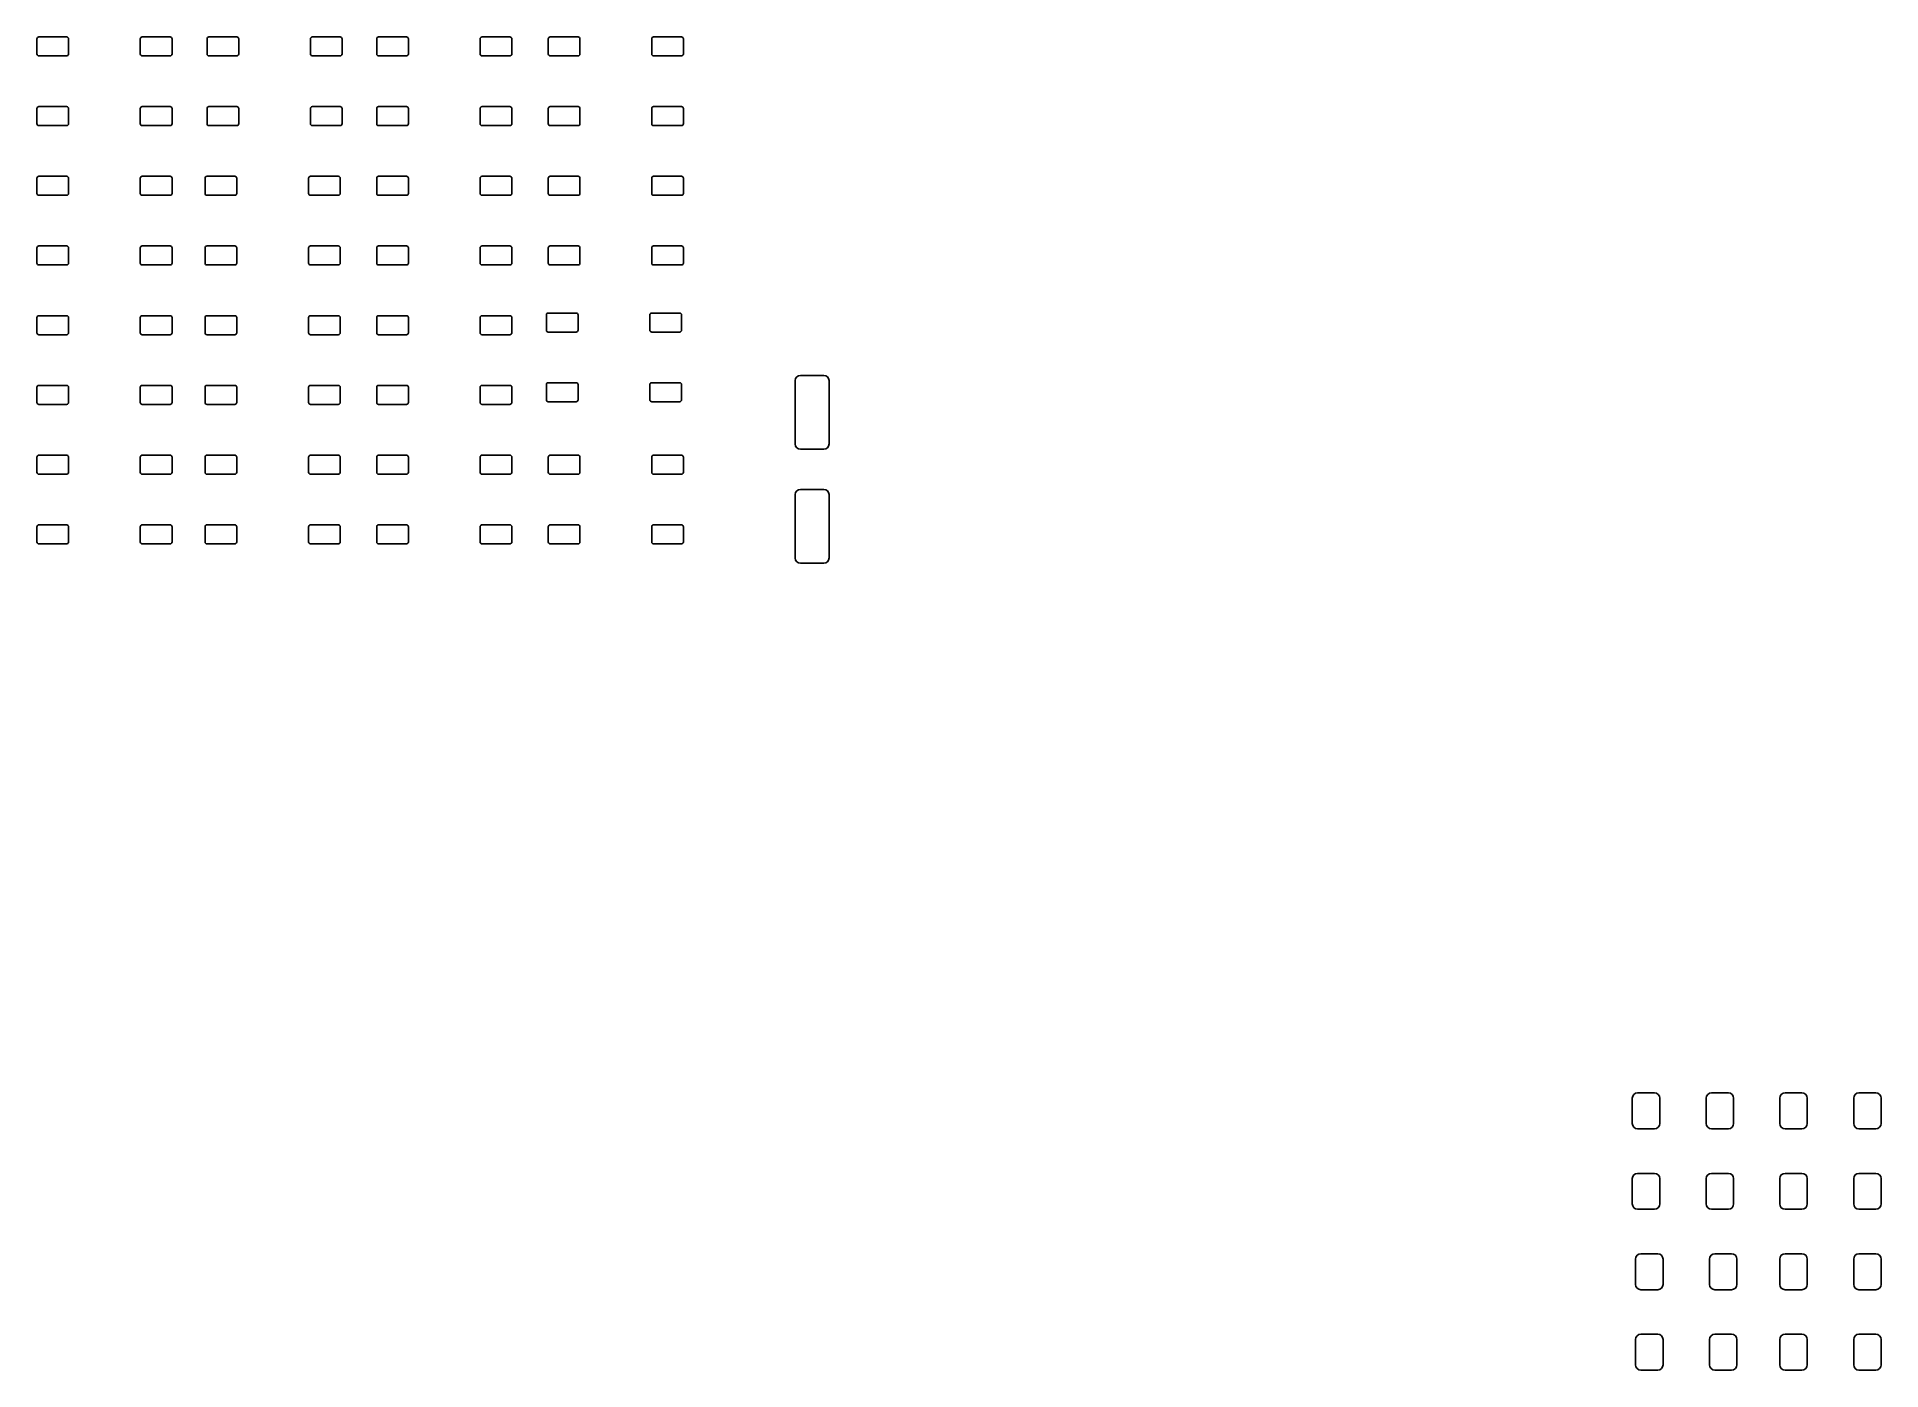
# Model space of a CAD drawing. Header units: millimetres. Extents: x 73.6 to 161, y -158 to -94.8.
import ezdxf

# ---------------------------------------------------------------- set-up
doc = ezdxf.new("R2010")
doc.units = ezdxf.units.MM
doc.layers.add('F.Paste', color=253, linetype='CONTINUOUS', true_color=0xb4a09a)

msp = doc.modelspace()

# ---------------------------------------------------------------- linework, layer by layer
at = {"layer": 'F.Paste', "linetype": 'CONTINUOUS'}
for p, q in [((73.625, -94.922), (73.631851, -94.887558)), ((73.625, -95.642), (73.625, -94.922)), ((73.631851, -94.887558), (73.65136, -94.85836)), ((73.65136, -94.85836), (73.680558, -94.838851)), ((73.680558, -94.838851), (73.715, -94.832)), ((73.715, -94.832), (75.035, -94.832)), ((75.035, -94.832), (75.069442, -94.838851)), ((75.069442, -94.838851), (75.09864, -94.85836)), ((75.09864, -94.85836), (75.118149, -94.887558)), ((75.118149, -94.887558), (75.125, -94.922)), ((75.125, -94.922), (75.125, -95.642)), ((78.525, -94.922), (78.531851, -94.887558)), ((78.525, -95.642), (78.525, -94.922)), ((78.531851, -94.887558), (78.55136, -94.85836)), ((78.55136, -94.85836), (78.580558, -94.838851)), ((78.580558, -94.838851), (78.615, -94.832)), ((78.615, -94.832), (79.935, -94.832)), ((79.935, -94.832), (79.969442, -94.838851)), ((79.969442, -94.838851), (79.99864, -94.85836)), ((79.99864, -94.85836), (80.018149, -94.887558)), ((80.018149, -94.887558), (80.025, -94.922)), ((80.025, -94.922), (80.025, -95.642)), ((81.683, -94.922), (81.689851, -94.887558)), ((81.683, -95.642), (81.683, -94.922)), ((81.689851, -94.887558), (81.70936, -94.85836)), ((81.70936, -94.85836), (81.738558, -94.838851)), ((81.738558, -94.838851), (81.773, -94.832)), ((81.773, -94.832), (83.093, -94.832)), ((83.093, -94.832), (83.127442, -94.838851)), ((83.127442, -94.838851), (83.15664, -94.85836)), ((83.15664, -94.85836), (83.176149, -94.887558)), ((83.176149, -94.887558), (83.183, -94.922)), ((83.183, -94.922), (83.183, -95.642)), ((86.583, -94.922), (86.589851, -94.887558)), ((86.583, -95.642), (86.583, -94.922)), ((86.589851, -94.887558), (86.60936, -94.85836)), ((86.60936, -94.85836), (86.638558, -94.838851)), ((86.638558, -94.838851), (86.673, -94.832)), ((86.673, -94.832), (87.993, -94.832)), ((87.993, -94.832), (88.027442, -94.838851)), ((88.027442, -94.838851), (88.05664, -94.85836)), ((88.05664, -94.85836), (88.076149, -94.887558)), ((88.076149, -94.887558), (88.083, -94.922)), ((88.083, -94.922), (88.083, -95.642)), ((89.721, -94.922), (89.727851, -94.887558)), ((89.721, -95.642), (89.721, -94.922)), ((89.727851, -94.887558), (89.74736, -94.85836)), ((89.74736, -94.85836), (89.776558, -94.838851)), ((89.776558, -94.838851), (89.811, -94.832)), ((89.811, -94.832), (91.131, -94.832)), ((91.131, -94.832), (91.165442, -94.838851)), ((91.165442, -94.838851), (91.19464, -94.85836)), ((91.19464, -94.85836), (91.214149, -94.887558)), ((91.214149, -94.887558), (91.221, -94.922)), ((91.221, -94.922), (91.221, -95.642)), ((94.621, -94.922), (94.627851, -94.887558)), ((94.621, -95.642), (94.621, -94.922)), ((94.627851, -94.887558), (94.64736, -94.85836)), ((94.64736, -94.85836), (94.676558, -94.838851)), ((94.676558, -94.838851), (94.711, -94.832)), ((94.711, -94.832), (96.031, -94.832)), ((96.031, -94.832), (96.065442, -94.838851)), ((96.065442, -94.838851), (96.09464, -94.85836)), ((96.09464, -94.85836), (96.114149, -94.887558)), ((96.114149, -94.887558), (96.121, -94.922)), ((96.121, -94.922), (96.121, -95.642)), ((97.849, -94.922), (97.855851, -94.887558)), ((97.849, -95.642), (97.849, -94.922)), ((97.855851, -94.887558), (97.87536, -94.85836)), ((97.87536, -94.85836), (97.904558, -94.838851)), ((97.904558, -94.838851), (97.939, -94.832)), ((97.939, -94.832), (99.259, -94.832)), ((99.259, -94.832), (99.293442, -94.838851)), ((99.293442, -94.838851), (99.32264, -94.85836)), ((99.32264, -94.85836), (99.342149, -94.887558)), ((99.342149, -94.887558), (99.349, -94.922)), ((99.349, -94.922), (99.349, -95.642)), ((102.749, -94.922), (102.755851, -94.887558)), ((102.749, -95.642), (102.749, -94.922)), ((102.755851, -94.887558), (102.77536, -94.85836)), ((102.77536, -94.85836), (102.804558, -94.838851)), ((102.804558, -94.838851), (102.839, -94.832)), ((102.839, -94.832), (104.159, -94.832)), ((104.159, -94.832), (104.193442, -94.838851)), ((104.193442, -94.838851), (104.22264, -94.85836)), ((104.22264, -94.85836), (104.242149, -94.887558)), ((104.242149, -94.887558), (104.249, -94.922)), ((104.249, -94.922), (104.249, -95.642)), ((73.631851, -95.676442), (73.625, -95.642)), ((73.65136, -95.70564), (73.631851, -95.676442)), ((73.680558, -95.725149), (73.65136, -95.70564)), ((73.715, -95.732), (73.680558, -95.725149)), ((75.035, -95.732), (73.715, -95.732)), ((75.069442, -95.725149), (75.035, -95.732)), ((75.09864, -95.70564), (75.069442, -95.725149)), ((75.118149, -95.676442), (75.09864, -95.70564)), ((75.125, -95.642), (75.118149, -95.676442)), ((78.531851, -95.676442), (78.525, -95.642)), ((78.55136, -95.70564), (78.531851, -95.676442)), ((78.580558, -95.725149), (78.55136, -95.70564)), ((78.615, -95.732), (78.580558, -95.725149)), ((79.935, -95.732), (78.615, -95.732)), ((79.969442, -95.725149), (79.935, -95.732)), ((79.99864, -95.70564), (79.969442, -95.725149)), ((80.018149, -95.676442), (79.99864, -95.70564)), ((80.025, -95.642), (80.018149, -95.676442)), ((81.689851, -95.676442), (81.683, -95.642)), ((81.70936, -95.70564), (81.689851, -95.676442)), ((81.738558, -95.725149), (81.70936, -95.70564)), ((81.773, -95.732), (81.738558, -95.725149)), ((83.093, -95.732), (81.773, -95.732)), ((83.127442, -95.725149), (83.093, -95.732)), ((83.15664, -95.70564), (83.127442, -95.725149)), ((83.176149, -95.676442), (83.15664, -95.70564)), ((83.183, -95.642), (83.176149, -95.676442)), ((86.589851, -95.676442), (86.583, -95.642)), ((86.60936, -95.70564), (86.589851, -95.676442)), ((86.638558, -95.725149), (86.60936, -95.70564)), ((86.673, -95.732), (86.638558, -95.725149)), ((87.993, -95.732), (86.673, -95.732)), ((88.027442, -95.725149), (87.993, -95.732)), ((88.05664, -95.70564), (88.027442, -95.725149)), ((88.076149, -95.676442), (88.05664, -95.70564)), ((88.083, -95.642), (88.076149, -95.676442)), ((89.727851, -95.676442), (89.721, -95.642)), ((89.74736, -95.70564), (89.727851, -95.676442)), ((89.776558, -95.725149), (89.74736, -95.70564)), ((89.811, -95.732), (89.776558, -95.725149)), ((91.131, -95.732), (89.811, -95.732)), ((91.165442, -95.725149), (91.131, -95.732)), ((91.19464, -95.70564), (91.165442, -95.725149)), ((91.214149, -95.676442), (91.19464, -95.70564)), ((91.221, -95.642), (91.214149, -95.676442)), ((94.627851, -95.676442), (94.621, -95.642)), ((94.64736, -95.70564), (94.627851, -95.676442)), ((94.676558, -95.725149), (94.64736, -95.70564)), ((94.711, -95.732), (94.676558, -95.725149)), ((96.031, -95.732), (94.711, -95.732)), ((96.065442, -95.725149), (96.031, -95.732)), ((96.09464, -95.70564), (96.065442, -95.725149)), ((96.114149, -95.676442), (96.09464, -95.70564)), ((96.121, -95.642), (96.114149, -95.676442)), ((97.855851, -95.676442), (97.849, -95.642)), ((97.87536, -95.70564), (97.855851, -95.676442)), ((97.904558, -95.725149), (97.87536, -95.70564)), ((97.939, -95.732), (97.904558, -95.725149)), ((99.259, -95.732), (97.939, -95.732)), ((99.293442, -95.725149), (99.259, -95.732)), ((99.32264, -95.70564), (99.293442, -95.725149)), ((99.342149, -95.676442), (99.32264, -95.70564)), ((99.349, -95.642), (99.342149, -95.676442)), ((102.755851, -95.676442), (102.749, -95.642)), ((102.77536, -95.70564), (102.755851, -95.676442)), ((102.804558, -95.725149), (102.77536, -95.70564)), ((102.839, -95.732), (102.804558, -95.725149)), ((104.159, -95.732), (102.839, -95.732)), ((104.193442, -95.725149), (104.159, -95.732)), ((104.22264, -95.70564), (104.193442, -95.725149)), ((104.242149, -95.676442), (104.22264, -95.70564)), ((104.249, -95.642), (104.242149, -95.676442)), ((73.625, -98.222), (73.631851, -98.187558)), ((73.625, -98.942), (73.625, -98.222)), ((73.631851, -98.187558), (73.65136, -98.15836)), ((73.65136, -98.15836), (73.680558, -98.138851)), ((73.680558, -98.138851), (73.715, -98.132)), ((73.715, -98.132), (75.035, -98.132)), ((75.035, -98.132), (75.069442, -98.138851)), ((75.069442, -98.138851), (75.09864, -98.15836)), ((75.09864, -98.15836), (75.118149, -98.187558)), ((75.118149, -98.187558), (75.125, -98.222)), ((75.125, -98.222), (75.125, -98.942)), ((78.525, -98.222), (78.531851, -98.187558)), ((78.525, -98.942), (78.525, -98.222)), ((78.531851, -98.187558), (78.55136, -98.15836)), ((78.55136, -98.15836), (78.580558, -98.138851)), ((78.580558, -98.138851), (78.615, -98.132)), ((78.615, -98.132), (79.935, -98.132)), ((79.935, -98.132), (79.969442, -98.138851)), ((79.969442, -98.138851), (79.99864, -98.15836)), ((79.99864, -98.15836), (80.018149, -98.187558)), ((80.018149, -98.187558), (80.025, -98.222)), ((80.025, -98.222), (80.025, -98.942)), ((81.683, -98.222), (81.689851, -98.187558)), ((81.683, -98.942), (81.683, -98.222)), ((81.689851, -98.187558), (81.70936, -98.15836)), ((81.70936, -98.15836), (81.738558, -98.138851)), ((81.738558, -98.138851), (81.773, -98.132)), ((81.773, -98.132), (83.093, -98.132)), ((83.093, -98.132), (83.127442, -98.138851)), ((83.127442, -98.138851), (83.15664, -98.15836)), ((83.15664, -98.15836), (83.176149, -98.187558)), ((83.176149, -98.187558), (83.183, -98.222)), ((83.183, -98.222), (83.183, -98.942)), ((86.583, -98.222), (86.589851, -98.187558)), ((86.583, -98.942), (86.583, -98.222)), ((86.589851, -98.187558), (86.60936, -98.15836)), ((86.60936, -98.15836), (86.638558, -98.138851)), ((86.638558, -98.138851), (86.673, -98.132)), ((86.673, -98.132), (87.993, -98.132)), ((87.993, -98.132), (88.027442, -98.138851)), ((88.027442, -98.138851), (88.05664, -98.15836)), ((88.05664, -98.15836), (88.076149, -98.187558)), ((88.076149, -98.187558), (88.083, -98.222)), ((88.083, -98.222), (88.083, -98.942)), ((89.721, -98.222), (89.727851, -98.187558)), ((89.721, -98.942), (89.721, -98.222)), ((89.727851, -98.187558), (89.74736, -98.15836)), ((89.74736, -98.15836), (89.776558, -98.138851)), ((89.776558, -98.138851), (89.811, -98.132)), ((89.811, -98.132), (91.131, -98.132)), ((91.131, -98.132), (91.165442, -98.138851)), ((91.165442, -98.138851), (91.19464, -98.15836)), ((91.19464, -98.15836), (91.214149, -98.187558)), ((91.214149, -98.187558), (91.221, -98.222)), ((91.221, -98.222), (91.221, -98.942)), ((94.621, -98.222), (94.627851, -98.187558)), ((94.621, -98.942), (94.621, -98.222)), ((94.627851, -98.187558), (94.64736, -98.15836)), ((94.64736, -98.15836), (94.676558, -98.138851)), ((94.676558, -98.138851), (94.711, -98.132)), ((94.711, -98.132), (96.031, -98.132)), ((96.031, -98.132), (96.065442, -98.138851)), ((96.065442, -98.138851), (96.09464, -98.15836)), ((96.09464, -98.15836), (96.114149, -98.187558)), ((96.114149, -98.187558), (96.121, -98.222)), ((96.121, -98.222), (96.121, -98.942)), ((97.849, -98.222), (97.855851, -98.187558)), ((97.849, -98.942), (97.849, -98.222)), ((97.855851, -98.187558), (97.87536, -98.15836)), ((97.87536, -98.15836), (97.904558, -98.138851)), ((97.904558, -98.138851), (97.939, -98.132)), ((97.939, -98.132), (99.259, -98.132)), ((99.259, -98.132), (99.293442, -98.138851)), ((99.293442, -98.138851), (99.32264, -98.15836)), ((99.32264, -98.15836), (99.342149, -98.187558)), ((99.342149, -98.187558), (99.349, -98.222)), ((99.349, -98.222), (99.349, -98.942)), ((102.749, -98.222), (102.755851, -98.187558)), ((102.749, -98.942), (102.749, -98.222)), ((102.755851, -98.187558), (102.77536, -98.15836)), ((102.77536, -98.15836), (102.804558, -98.138851)), ((102.804558, -98.138851), (102.839, -98.132)), ((102.839, -98.132), (104.159, -98.132)), ((104.159, -98.132), (104.193442, -98.138851)), ((104.193442, -98.138851), (104.22264, -98.15836)), ((104.22264, -98.15836), (104.242149, -98.187558)), ((104.242149, -98.187558), (104.249, -98.222)), ((104.249, -98.222), (104.249, -98.942)), ((73.631851, -98.976442), (73.625, -98.942)), ((73.65136, -99.00564), (73.631851, -98.976442)), ((73.680558, -99.025149), (73.65136, -99.00564)), ((73.715, -99.032), (73.680558, -99.025149)), ((75.035, -99.032), (73.715, -99.032)), ((75.069442, -99.025149), (75.035, -99.032)), ((75.09864, -99.00564), (75.069442, -99.025149)), ((75.118149, -98.976442), (75.09864, -99.00564)), ((75.125, -98.942), (75.118149, -98.976442)), ((78.531851, -98.976442), (78.525, -98.942)), ((78.55136, -99.00564), (78.531851, -98.976442)), ((78.580558, -99.025149), (78.55136, -99.00564)), ((78.615, -99.032), (78.580558, -99.025149)), ((79.935, -99.032), (78.615, -99.032)), ((79.969442, -99.025149), (79.935, -99.032)), ((79.99864, -99.00564), (79.969442, -99.025149)), ((80.018149, -98.976442), (79.99864, -99.00564)), ((80.025, -98.942), (80.018149, -98.976442)), ((81.689851, -98.976442), (81.683, -98.942)), ((81.70936, -99.00564), (81.689851, -98.976442)), ((81.738558, -99.025149), (81.70936, -99.00564)), ((81.773, -99.032), (81.738558, -99.025149)), ((83.093, -99.032), (81.773, -99.032)), ((83.127442, -99.025149), (83.093, -99.032)), ((83.15664, -99.00564), (83.127442, -99.025149)), ((83.176149, -98.976442), (83.15664, -99.00564)), ((83.183, -98.942), (83.176149, -98.976442)), ((86.589851, -98.976442), (86.583, -98.942)), ((86.60936, -99.00564), (86.589851, -98.976442)), ((86.638558, -99.025149), (86.60936, -99.00564)), ((86.673, -99.032), (86.638558, -99.025149)), ((87.993, -99.032), (86.673, -99.032)), ((88.027442, -99.025149), (87.993, -99.032)), ((88.05664, -99.00564), (88.027442, -99.025149)), ((88.076149, -98.976442), (88.05664, -99.00564)), ((88.083, -98.942), (88.076149, -98.976442)), ((89.727851, -98.976442), (89.721, -98.942)), ((89.74736, -99.00564), (89.727851, -98.976442)), ((89.776558, -99.025149), (89.74736, -99.00564)), ((89.811, -99.032), (89.776558, -99.025149)), ((91.131, -99.032), (89.811, -99.032)), ((91.165442, -99.025149), (91.131, -99.032)), ((91.19464, -99.00564), (91.165442, -99.025149)), ((91.214149, -98.976442), (91.19464, -99.00564)), ((91.221, -98.942), (91.214149, -98.976442)), ((94.627851, -98.976442), (94.621, -98.942)), ((94.64736, -99.00564), (94.627851, -98.976442)), ((94.676558, -99.025149), (94.64736, -99.00564)), ((94.711, -99.032), (94.676558, -99.025149)), ((96.031, -99.032), (94.711, -99.032)), ((96.065442, -99.025149), (96.031, -99.032)), ((96.09464, -99.00564), (96.065442, -99.025149)), ((96.114149, -98.976442), (96.09464, -99.00564)), ((96.121, -98.942), (96.114149, -98.976442)), ((97.855851, -98.976442), (97.849, -98.942)), ((97.87536, -99.00564), (97.855851, -98.976442)), ((97.904558, -99.025149), (97.87536, -99.00564)), ((97.939, -99.032), (97.904558, -99.025149)), ((99.259, -99.032), (97.939, -99.032)), ((99.293442, -99.025149), (99.259, -99.032)), ((99.32264, -99.00564), (99.293442, -99.025149)), ((99.342149, -98.976442), (99.32264, -99.00564)), ((99.349, -98.942), (99.342149, -98.976442)), ((102.755851, -98.976442), (102.749, -98.942)), ((102.77536, -99.00564), (102.755851, -98.976442)), ((102.804558, -99.025149), (102.77536, -99.00564)), ((102.839, -99.032), (102.804558, -99.025149)), ((104.159, -99.032), (102.839, -99.032)), ((104.193442, -99.025149), (104.159, -99.032)), ((104.22264, -99.00564), (104.193442, -99.025149)), ((104.242149, -98.976442), (104.22264, -99.00564)), ((104.249, -98.942), (104.242149, -98.976442)), ((73.625, -101.526), (73.631851, -101.491558)), ((73.625, -102.246), (73.625, -101.526)), ((73.631851, -101.491558), (73.65136, -101.46236)), ((73.65136, -101.46236), (73.680558, -101.442851)), ((73.680558, -101.442851), (73.715, -101.436)), ((73.715, -101.436), (75.035, -101.436)), ((75.035, -101.436), (75.069442, -101.442851)), ((75.069442, -101.442851), (75.09864, -101.46236)), ((75.09864, -101.46236), (75.118149, -101.491558)), ((75.118149, -101.491558), (75.125, -101.526)), ((75.125, -101.526), (75.125, -102.246)), ((78.525, -101.526), (78.531851, -101.491558)), ((78.525, -102.246), (78.525, -101.526)), ((78.531851, -101.491558), (78.55136, -101.46236)), ((78.55136, -101.46236), (78.580558, -101.442851)), ((78.580558, -101.442851), (78.615, -101.436)), ((78.615, -101.436), (79.935, -101.436)), ((79.935, -101.436), (79.969442, -101.442851)), ((79.969442, -101.442851), (79.99864, -101.46236)), ((79.99864, -101.46236), (80.018149, -101.491558)), ((80.018149, -101.491558), (80.025, -101.526)), ((80.025, -101.526), (80.025, -102.246)), ((81.593, -101.526), (81.599851, -101.491558)), ((81.593, -102.246), (81.593, -101.526)), ((81.599851, -101.491558), (81.61936, -101.46236)), ((81.61936, -101.46236), (81.648558, -101.442851)), ((81.648558, -101.442851), (81.683, -101.436)), ((81.683, -101.436), (83.003, -101.436)), ((83.003, -101.436), (83.037442, -101.442851)), ((83.037442, -101.442851), (83.06664, -101.46236)), ((83.06664, -101.46236), (83.086149, -101.491558)), ((83.086149, -101.491558), (83.093, -101.526)), ((83.093, -101.526), (83.093, -102.246)), ((86.493, -101.526), (86.499851, -101.491558)), ((86.493, -102.246), (86.493, -101.526)), ((86.499851, -101.491558), (86.51936, -101.46236)), ((86.51936, -101.46236), (86.548558, -101.442851)), ((86.548558, -101.442851), (86.583, -101.436)), ((86.583, -101.436), (87.903, -101.436)), ((87.903, -101.436), (87.937442, -101.442851)), ((87.937442, -101.442851), (87.96664, -101.46236)), ((87.96664, -101.46236), (87.986149, -101.491558)), ((87.986149, -101.491558), (87.993, -101.526)), ((87.993, -101.526), (87.993, -102.246)), ((89.721, -101.526), (89.727851, -101.491558)), ((89.721, -102.246), (89.721, -101.526)), ((89.727851, -101.491558), (89.74736, -101.46236)), ((89.74736, -101.46236), (89.776558, -101.442851)), ((89.776558, -101.442851), (89.811, -101.436)), ((89.811, -101.436), (91.131, -101.436)), ((91.131, -101.436), (91.165442, -101.442851)), ((91.165442, -101.442851), (91.19464, -101.46236)), ((91.19464, -101.46236), (91.214149, -101.491558)), ((91.214149, -101.491558), (91.221, -101.526)), ((91.221, -101.526), (91.221, -102.246)), ((94.621, -101.526), (94.627851, -101.491558)), ((94.621, -102.246), (94.621, -101.526)), ((94.627851, -101.491558), (94.64736, -101.46236)), ((94.64736, -101.46236), (94.676558, -101.442851)), ((94.676558, -101.442851), (94.711, -101.436)), ((94.711, -101.436), (96.031, -101.436)), ((96.031, -101.436), (96.065442, -101.442851)), ((96.065442, -101.442851), (96.09464, -101.46236)), ((96.09464, -101.46236), (96.114149, -101.491558)), ((96.114149, -101.491558), (96.121, -101.526)), ((96.121, -101.526), (96.121, -102.246)), ((97.849, -101.526), (97.855851, -101.491558)), ((97.849, -102.246), (97.849, -101.526)), ((97.855851, -101.491558), (97.87536, -101.46236)), ((97.87536, -101.46236), (97.904558, -101.442851)), ((97.904558, -101.442851), (97.939, -101.436)), ((97.939, -101.436), (99.259, -101.436)), ((99.259, -101.436), (99.293442, -101.442851)), ((99.293442, -101.442851), (99.32264, -101.46236)), ((99.32264, -101.46236), (99.342149, -101.491558)), ((99.342149, -101.491558), (99.349, -101.526)), ((99.349, -101.526), (99.349, -102.246)), ((102.749, -101.526), (102.755851, -101.491558)), ((102.749, -102.246), (102.749, -101.526)), ((102.755851, -101.491558), (102.77536, -101.46236)), ((102.77536, -101.46236), (102.804558, -101.442851)), ((102.804558, -101.442851), (102.839, -101.436)), ((102.839, -101.436), (104.159, -101.436)), ((104.159, -101.436), (104.193442, -101.442851)), ((104.193442, -101.442851), (104.22264, -101.46236)), ((104.22264, -101.46236), (104.242149, -101.491558)), ((104.242149, -101.491558), (104.249, -101.526)), ((104.249, -101.526), (104.249, -102.246)), ((73.631851, -102.280442), (73.625, -102.246)), ((73.65136, -102.30964), (73.631851, -102.280442)), ((73.680558, -102.329149), (73.65136, -102.30964)), ((73.715, -102.336), (73.680558, -102.329149)), ((75.035, -102.336), (73.715, -102.336)), ((75.069442, -102.329149), (75.035, -102.336)), ((75.09864, -102.30964), (75.069442, -102.329149)), ((75.118149, -102.280442), (75.09864, -102.30964)), ((75.125, -102.246), (75.118149, -102.280442)), ((78.531851, -102.280442), (78.525, -102.246)), ((78.55136, -102.30964), (78.531851, -102.280442)), ((78.580558, -102.329149), (78.55136, -102.30964)), ((78.615, -102.336), (78.580558, -102.329149)), ((79.935, -102.336), (78.615, -102.336)), ((79.969442, -102.329149), (79.935, -102.336)), ((79.99864, -102.30964), (79.969442, -102.329149)), ((80.018149, -102.280442), (79.99864, -102.30964)), ((80.025, -102.246), (80.018149, -102.280442)), ((81.599851, -102.280442), (81.593, -102.246)), ((81.61936, -102.30964), (81.599851, -102.280442)), ((81.648558, -102.329149), (81.61936, -102.30964)), ((81.683, -102.336), (81.648558, -102.329149)), ((83.003, -102.336), (81.683, -102.336)), ((83.037442, -102.329149), (83.003, -102.336)), ((83.06664, -102.30964), (83.037442, -102.329149)), ((83.086149, -102.280442), (83.06664, -102.30964)), ((83.093, -102.246), (83.086149, -102.280442)), ((86.499851, -102.280442), (86.493, -102.246)), ((86.51936, -102.30964), (86.499851, -102.280442)), ((86.548558, -102.329149), (86.51936, -102.30964)), ((86.583, -102.336), (86.548558, -102.329149)), ((87.903, -102.336), (86.583, -102.336)), ((87.937442, -102.329149), (87.903, -102.336)), ((87.96664, -102.30964), (87.937442, -102.329149)), ((87.986149, -102.280442), (87.96664, -102.30964)), ((87.993, -102.246), (87.986149, -102.280442)), ((89.727851, -102.280442), (89.721, -102.246)), ((89.74736, -102.30964), (89.727851, -102.280442)), ((89.776558, -102.329149), (89.74736, -102.30964)), ((89.811, -102.336), (89.776558, -102.329149)), ((91.131, -102.336), (89.811, -102.336)), ((91.165442, -102.329149), (91.131, -102.336)), ((91.19464, -102.30964), (91.165442, -102.329149)), ((91.214149, -102.280442), (91.19464, -102.30964)), ((91.221, -102.246), (91.214149, -102.280442)), ((94.627851, -102.280442), (94.621, -102.246)), ((94.64736, -102.30964), (94.627851, -102.280442)), ((94.676558, -102.329149), (94.64736, -102.30964)), ((94.711, -102.336), (94.676558, -102.329149)), ((96.031, -102.336), (94.711, -102.336)), ((96.065442, -102.329149), (96.031, -102.336)), ((96.09464, -102.30964), (96.065442, -102.329149)), ((96.114149, -102.280442), (96.09464, -102.30964)), ((96.121, -102.246), (96.114149, -102.280442)), ((97.855851, -102.280442), (97.849, -102.246)), ((97.87536, -102.30964), (97.855851, -102.280442)), ((97.904558, -102.329149), (97.87536, -102.30964)), ((97.939, -102.336), (97.904558, -102.329149)), ((99.259, -102.336), (97.939, -102.336)), ((99.293442, -102.329149), (99.259, -102.336)), ((99.32264, -102.30964), (99.293442, -102.329149)), ((99.342149, -102.280442), (99.32264, -102.30964)), ((99.349, -102.246), (99.342149, -102.280442)), ((102.755851, -102.280442), (102.749, -102.246)), ((102.77536, -102.30964), (102.755851, -102.280442)), ((102.804558, -102.329149), (102.77536, -102.30964)), ((102.839, -102.336), (102.804558, -102.329149)), ((104.159, -102.336), (102.839, -102.336)), ((104.193442, -102.329149), (104.159, -102.336)), ((104.22264, -102.30964), (104.193442, -102.329149)), ((104.242149, -102.280442), (104.22264, -102.30964)), ((104.249, -102.246), (104.242149, -102.280442)), ((73.625, -104.826), (73.631851, -104.791558)), ((73.625, -105.546), (73.625, -104.826)), ((73.631851, -104.791558), (73.65136, -104.76236)), ((73.65136, -104.76236), (73.680558, -104.742851)), ((73.680558, -104.742851), (73.715, -104.736)), ((73.715, -104.736), (75.035, -104.736)), ((75.035, -104.736), (75.069442, -104.742851)), ((75.069442, -104.742851), (75.09864, -104.76236)), ((75.09864, -104.76236), (75.118149, -104.791558)), ((75.118149, -104.791558), (75.125, -104.826)), ((75.125, -104.826), (75.125, -105.546)), ((78.525, -104.826), (78.531851, -104.791558)), ((78.525, -105.546), (78.525, -104.826)), ((78.531851, -104.791558), (78.55136, -104.76236)), ((78.55136, -104.76236), (78.580558, -104.742851)), ((78.580558, -104.742851), (78.615, -104.736)), ((78.615, -104.736), (79.935, -104.736)), ((79.935, -104.736), (79.969442, -104.742851)), ((79.969442, -104.742851), (79.99864, -104.76236)), ((79.99864, -104.76236), (80.018149, -104.791558)), ((80.018149, -104.791558), (80.025, -104.826)), ((80.025, -104.826), (80.025, -105.546)), ((81.593, -104.826), (81.599851, -104.791558)), ((81.593, -105.546), (81.593, -104.826)), ((81.599851, -104.791558), (81.61936, -104.76236)), ((81.61936, -104.76236), (81.648558, -104.742851)), ((81.648558, -104.742851), (81.683, -104.736)), ((81.683, -104.736), (83.003, -104.736)), ((83.003, -104.736), (83.037442, -104.742851)), ((83.037442, -104.742851), (83.06664, -104.76236)), ((83.06664, -104.76236), (83.086149, -104.791558)), ((83.086149, -104.791558), (83.093, -104.826)), ((83.093, -104.826), (83.093, -105.546)), ((86.493, -104.826), (86.499851, -104.791558)), ((86.493, -105.546), (86.493, -104.826)), ((86.499851, -104.791558), (86.51936, -104.76236)), ((86.51936, -104.76236), (86.548558, -104.742851)), ((86.548558, -104.742851), (86.583, -104.736)), ((86.583, -104.736), (87.903, -104.736)), ((87.903, -104.736), (87.937442, -104.742851)), ((87.937442, -104.742851), (87.96664, -104.76236)), ((87.96664, -104.76236), (87.986149, -104.791558)), ((87.986149, -104.791558), (87.993, -104.826)), ((87.993, -104.826), (87.993, -105.546)), ((89.721, -104.826), (89.727851, -104.791558)), ((89.721, -105.546), (89.721, -104.826)), ((89.727851, -104.791558), (89.74736, -104.76236)), ((89.74736, -104.76236), (89.776558, -104.742851)), ((89.776558, -104.742851), (89.811, -104.736)), ((89.811, -104.736), (91.131, -104.736)), ((91.131, -104.736), (91.165442, -104.742851)), ((91.165442, -104.742851), (91.19464, -104.76236)), ((91.19464, -104.76236), (91.214149, -104.791558)), ((91.214149, -104.791558), (91.221, -104.826)), ((91.221, -104.826), (91.221, -105.546)), ((94.621, -104.826), (94.627851, -104.791558)), ((94.621, -105.546), (94.621, -104.826)), ((94.627851, -104.791558), (94.64736, -104.76236)), ((94.64736, -104.76236), (94.676558, -104.742851)), ((94.676558, -104.742851), (94.711, -104.736)), ((94.711, -104.736), (96.031, -104.736)), ((96.031, -104.736), (96.065442, -104.742851)), ((96.065442, -104.742851), (96.09464, -104.76236)), ((96.09464, -104.76236), (96.114149, -104.791558)), ((96.114149, -104.791558), (96.121, -104.826)), ((96.121, -104.826), (96.121, -105.546)), ((97.849, -104.826), (97.855851, -104.791558)), ((97.849, -105.546), (97.849, -104.826)), ((97.855851, -104.791558), (97.87536, -104.76236)), ((97.87536, -104.76236), (97.904558, -104.742851)), ((97.904558, -104.742851), (97.939, -104.736)), ((97.939, -104.736), (99.259, -104.736)), ((99.259, -104.736), (99.293442, -104.742851)), ((99.293442, -104.742851), (99.32264, -104.76236)), ((99.32264, -104.76236), (99.342149, -104.791558)), ((99.342149, -104.791558), (99.349, -104.826)), ((99.349, -104.826), (99.349, -105.546)), ((102.749, -104.826), (102.755851, -104.791558)), ((102.749, -105.546), (102.749, -104.826)), ((102.755851, -104.791558), (102.77536, -104.76236)), ((102.77536, -104.76236), (102.804558, -104.742851)), ((102.804558, -104.742851), (102.839, -104.736)), ((102.839, -104.736), (104.159, -104.736)), ((104.159, -104.736), (104.193442, -104.742851)), ((104.193442, -104.742851), (104.22264, -104.76236)), ((104.22264, -104.76236), (104.242149, -104.791558)), ((104.242149, -104.791558), (104.249, -104.826)), ((104.249, -104.826), (104.249, -105.546)), ((73.631851, -105.580442), (73.625, -105.546)), ((73.65136, -105.60964), (73.631851, -105.580442)), ((73.680558, -105.629149), (73.65136, -105.60964)), ((73.715, -105.636), (73.680558, -105.629149)), ((75.035, -105.636), (73.715, -105.636)), ((75.069442, -105.629149), (75.035, -105.636)), ((75.09864, -105.60964), (75.069442, -105.629149)), ((75.118149, -105.580442), (75.09864, -105.60964)), ((75.125, -105.546), (75.118149, -105.580442)), ((78.531851, -105.580442), (78.525, -105.546)), ((78.55136, -105.60964), (78.531851, -105.580442)), ((78.580558, -105.629149), (78.55136, -105.60964)), ((78.615, -105.636), (78.580558, -105.629149)), ((79.935, -105.636), (78.615, -105.636)), ((79.969442, -105.629149), (79.935, -105.636)), ((79.99864, -105.60964), (79.969442, -105.629149)), ((80.018149, -105.580442), (79.99864, -105.60964)), ((80.025, -105.546), (80.018149, -105.580442)), ((81.599851, -105.580442), (81.593, -105.546)), ((81.61936, -105.60964), (81.599851, -105.580442)), ((81.648558, -105.629149), (81.61936, -105.60964)), ((81.683, -105.636), (81.648558, -105.629149)), ((83.003, -105.636), (81.683, -105.636)), ((83.037442, -105.629149), (83.003, -105.636)), ((83.06664, -105.60964), (83.037442, -105.629149)), ((83.086149, -105.580442), (83.06664, -105.60964)), ((83.093, -105.546), (83.086149, -105.580442)), ((86.499851, -105.580442), (86.493, -105.546)), ((86.51936, -105.60964), (86.499851, -105.580442)), ((86.548558, -105.629149), (86.51936, -105.60964)), ((86.583, -105.636), (86.548558, -105.629149)), ((87.903, -105.636), (86.583, -105.636)), ((87.937442, -105.629149), (87.903, -105.636)), ((87.96664, -105.60964), (87.937442, -105.629149)), ((87.986149, -105.580442), (87.96664, -105.60964)), ((87.993, -105.546), (87.986149, -105.580442)), ((89.727851, -105.580442), (89.721, -105.546)), ((89.74736, -105.60964), (89.727851, -105.580442)), ((89.776558, -105.629149), (89.74736, -105.60964)), ((89.811, -105.636), (89.776558, -105.629149)), ((91.131, -105.636), (89.811, -105.636)), ((91.165442, -105.629149), (91.131, -105.636)), ((91.19464, -105.60964), (91.165442, -105.629149)), ((91.214149, -105.580442), (91.19464, -105.60964)), ((91.221, -105.546), (91.214149, -105.580442)), ((94.627851, -105.580442), (94.621, -105.546)), ((94.64736, -105.60964), (94.627851, -105.580442)), ((94.676558, -105.629149), (94.64736, -105.60964)), ((94.711, -105.636), (94.676558, -105.629149)), ((96.031, -105.636), (94.711, -105.636)), ((96.065442, -105.629149), (96.031, -105.636)), ((96.09464, -105.60964), (96.065442, -105.629149)), ((96.114149, -105.580442), (96.09464, -105.60964)), ((96.121, -105.546), (96.114149, -105.580442)), ((97.855851, -105.580442), (97.849, -105.546)), ((97.87536, -105.60964), (97.855851, -105.580442)), ((97.904558, -105.629149), (97.87536, -105.60964)), ((97.939, -105.636), (97.904558, -105.629149)), ((99.259, -105.636), (97.939, -105.636)), ((99.293442, -105.629149), (99.259, -105.636)), ((99.32264, -105.60964), (99.293442, -105.629149)), ((99.342149, -105.580442), (99.32264, -105.60964)), ((99.349, -105.546), (99.342149, -105.580442)), ((102.755851, -105.580442), (102.749, -105.546)), ((102.77536, -105.60964), (102.755851, -105.580442)), ((102.804558, -105.629149), (102.77536, -105.60964)), ((102.839, -105.636), (102.804558, -105.629149)), ((104.159, -105.636), (102.839, -105.636)), ((104.193442, -105.629149), (104.159, -105.636)), ((104.22264, -105.60964), (104.193442, -105.629149)), ((104.242149, -105.580442), (104.22264, -105.60964)), ((104.249, -105.546), (104.242149, -105.580442)), ((73.625, -108.13), (73.631851, -108.095558)), ((73.625, -108.85), (73.625, -108.13)), ((73.631851, -108.095558), (73.65136, -108.06636)), ((73.65136, -108.06636), (73.680558, -108.046851)), ((73.680558, -108.046851), (73.715, -108.04)), ((73.715, -108.04), (75.035, -108.04)), ((75.035, -108.04), (75.069442, -108.046851)), ((75.069442, -108.046851), (75.09864, -108.06636)), ((75.09864, -108.06636), (75.118149, -108.095558)), ((75.118149, -108.095558), (75.125, -108.13)), ((75.125, -108.13), (75.125, -108.85)), ((78.525, -108.13), (78.531851, -108.095558)), ((78.525, -108.85), (78.525, -108.13)), ((78.531851, -108.095558), (78.55136, -108.06636)), ((78.55136, -108.06636), (78.580558, -108.046851)), ((78.580558, -108.046851), (78.615, -108.04)), ((78.615, -108.04), (79.935, -108.04)), ((79.935, -108.04), (79.969442, -108.046851)), ((79.969442, -108.046851), (79.99864, -108.06636)), ((79.99864, -108.06636), (80.018149, -108.095558)), ((80.018149, -108.095558), (80.025, -108.13)), ((80.025, -108.13), (80.025, -108.85)), ((81.593, -108.13), (81.599851, -108.095558)), ((81.593, -108.85), (81.593, -108.13)), ((81.599851, -108.095558), (81.61936, -108.06636)), ((81.61936, -108.06636), (81.648558, -108.046851)), ((81.648558, -108.046851), (81.683, -108.04)), ((81.683, -108.04), (83.003, -108.04)), ((83.003, -108.04), (83.037442, -108.046851)), ((83.037442, -108.046851), (83.06664, -108.06636)), ((83.06664, -108.06636), (83.086149, -108.095558)), ((83.086149, -108.095558), (83.093, -108.13)), ((83.093, -108.13), (83.093, -108.85)), ((86.493, -108.13), (86.499851, -108.095558)), ((86.493, -108.85), (86.493, -108.13)), ((86.499851, -108.095558), (86.51936, -108.06636)), ((86.51936, -108.06636), (86.548558, -108.046851)), ((86.548558, -108.046851), (86.583, -108.04)), ((86.583, -108.04), (87.903, -108.04)), ((87.903, -108.04), (87.937442, -108.046851)), ((87.937442, -108.046851), (87.96664, -108.06636)), ((87.96664, -108.06636), (87.986149, -108.095558)), ((87.986149, -108.095558), (87.993, -108.13)), ((87.993, -108.13), (87.993, -108.85)), ((89.721, -108.13), (89.727851, -108.095558)), ((89.721, -108.85), (89.721, -108.13)), ((89.727851, -108.095558), (89.74736, -108.06636)), ((89.74736, -108.06636), (89.776558, -108.046851)), ((89.776558, -108.046851), (89.811, -108.04)), ((89.811, -108.04), (91.131, -108.04)), ((91.131, -108.04), (91.165442, -108.046851)), ((91.165442, -108.046851), (91.19464, -108.06636)), ((91.19464, -108.06636), (91.214149, -108.095558)), ((91.214149, -108.095558), (91.221, -108.13)), ((91.221, -108.13), (91.221, -108.85)), ((94.621, -108.13), (94.627851, -108.095558)), ((94.621, -108.85), (94.621, -108.13)), ((94.627851, -108.095558), (94.64736, -108.06636)), ((94.64736, -108.06636), (94.676558, -108.046851)), ((94.676558, -108.046851), (94.711, -108.04)), ((94.711, -108.04), (96.031, -108.04)), ((96.031, -108.04), (96.065442, -108.046851)), ((96.065442, -108.046851), (96.09464, -108.06636)), ((96.09464, -108.06636), (96.114149, -108.095558)), ((96.114149, -108.095558), (96.121, -108.13)), ((96.121, -108.13), (96.121, -108.85)), ((97.759, -108.004), (97.765851, -107.969558)), ((97.759, -108.724), (97.759, -108.004)), ((97.765851, -107.969558), (97.78536, -107.94036)), ((97.78536, -107.94036), (97.814558, -107.920851)), ((97.814558, -107.920851), (97.849, -107.914)), ((97.849, -107.914), (99.169, -107.914)), ((99.169, -107.914), (99.203442, -107.920851)), ((99.203442, -107.920851), (99.23264, -107.94036)), ((99.23264, -107.94036), (99.252149, -107.969558)), ((99.252149, -107.969558), (99.259, -108.004)), ((99.259, -108.004), (99.259, -108.724)), ((102.659, -108.004), (102.665851, -107.969558)), ((102.659, -108.724), (102.659, -108.004)), ((102.665851, -107.969558), (102.68536, -107.94036)), ((102.68536, -107.94036), (102.714558, -107.920851)), ((102.714558, -107.920851), (102.749, -107.914)), ((102.749, -107.914), (104.069, -107.914)), ((104.069, -107.914), (104.103442, -107.920851)), ((104.103442, -107.920851), (104.13264, -107.94036)), ((104.13264, -107.94036), (104.152149, -107.969558)), ((104.152149, -107.969558), (104.159, -108.004)), ((104.159, -108.004), (104.159, -108.724)), ((73.631851, -108.884442), (73.625, -108.85)), ((73.65136, -108.91364), (73.631851, -108.884442)), ((73.680558, -108.933149), (73.65136, -108.91364)), ((73.715, -108.94), (73.680558, -108.933149)), ((75.035, -108.94), (73.715, -108.94)), ((75.069442, -108.933149), (75.035, -108.94)), ((75.09864, -108.91364), (75.069442, -108.933149)), ((75.118149, -108.884442), (75.09864, -108.91364)), ((75.125, -108.85), (75.118149, -108.884442)), ((78.531851, -108.884442), (78.525, -108.85)), ((78.55136, -108.91364), (78.531851, -108.884442)), ((78.580558, -108.933149), (78.55136, -108.91364)), ((78.615, -108.94), (78.580558, -108.933149)), ((79.935, -108.94), (78.615, -108.94)), ((79.969442, -108.933149), (79.935, -108.94)), ((79.99864, -108.91364), (79.969442, -108.933149)), ((80.018149, -108.884442), (79.99864, -108.91364)), ((80.025, -108.85), (80.018149, -108.884442)), ((81.599851, -108.884442), (81.593, -108.85)), ((81.61936, -108.91364), (81.599851, -108.884442)), ((81.648558, -108.933149), (81.61936, -108.91364)), ((81.683, -108.94), (81.648558, -108.933149)), ((83.003, -108.94), (81.683, -108.94)), ((83.037442, -108.933149), (83.003, -108.94)), ((83.06664, -108.91364), (83.037442, -108.933149)), ((83.086149, -108.884442), (83.06664, -108.91364)), ((83.093, -108.85), (83.086149, -108.884442)), ((86.499851, -108.884442), (86.493, -108.85)), ((86.51936, -108.91364), (86.499851, -108.884442)), ((86.548558, -108.933149), (86.51936, -108.91364)), ((86.583, -108.94), (86.548558, -108.933149)), ((87.903, -108.94), (86.583, -108.94)), ((87.937442, -108.933149), (87.903, -108.94)), ((87.96664, -108.91364), (87.937442, -108.933149)), ((87.986149, -108.884442), (87.96664, -108.91364)), ((87.993, -108.85), (87.986149, -108.884442)), ((89.727851, -108.884442), (89.721, -108.85)), ((89.74736, -108.91364), (89.727851, -108.884442)), ((89.776558, -108.933149), (89.74736, -108.91364)), ((89.811, -108.94), (89.776558, -108.933149)), ((91.131, -108.94), (89.811, -108.94)), ((91.165442, -108.933149), (91.131, -108.94)), ((91.19464, -108.91364), (91.165442, -108.933149)), ((91.214149, -108.884442), (91.19464, -108.91364)), ((91.221, -108.85), (91.214149, -108.884442)), ((94.627851, -108.884442), (94.621, -108.85)), ((94.64736, -108.91364), (94.627851, -108.884442)), ((94.676558, -108.933149), (94.64736, -108.91364)), ((94.711, -108.94), (94.676558, -108.933149)), ((96.031, -108.94), (94.711, -108.94)), ((96.065442, -108.933149), (96.031, -108.94)), ((96.09464, -108.91364), (96.065442, -108.933149)), ((96.114149, -108.884442), (96.09464, -108.91364)), ((96.121, -108.85), (96.114149, -108.884442)), ((97.765851, -108.758442), (97.759, -108.724)), ((97.78536, -108.78764), (97.765851, -108.758442)), ((97.814558, -108.807149), (97.78536, -108.78764)), ((97.849, -108.814), (97.814558, -108.807149)), ((99.169, -108.814), (97.849, -108.814)), ((99.203442, -108.807149), (99.169, -108.814)), ((99.23264, -108.78764), (99.203442, -108.807149)), ((99.252149, -108.758442), (99.23264, -108.78764)), ((99.259, -108.724), (99.252149, -108.758442)), ((102.665851, -108.758442), (102.659, -108.724)), ((102.68536, -108.78764), (102.665851, -108.758442)), ((102.714558, -108.807149), (102.68536, -108.78764)), ((102.749, -108.814), (102.714558, -108.807149)), ((104.069, -108.814), (102.749, -108.814)), ((104.103442, -108.807149), (104.069, -108.814)), ((104.13264, -108.78764), (104.103442, -108.807149)), ((104.152149, -108.758442), (104.13264, -108.78764)), ((104.159, -108.724), (104.152149, -108.758442)), ((109.56443, -111.018329), (109.618623, -110.937223)), ((109.618623, -110.937223), (109.699729, -110.88303)), ((109.699729, -110.88303), (109.7954, -110.864)), ((109.7954, -110.864), (110.8954, -110.864)), ((110.8954, -110.864), (110.991071, -110.88303)), ((110.991071, -110.88303), (111.072177, -110.937223)), ((111.072177, -110.937223), (111.12637, -111.018329)), ((73.625, -111.43), (73.631851, -111.395558)), ((73.625, -112.15), (73.625, -111.43)), ((73.631851, -111.395558), (73.65136, -111.36636)), ((73.65136, -111.36636), (73.680558, -111.346851)), ((73.680558, -111.346851), (73.715, -111.34)), ((73.715, -111.34), (75.035, -111.34)), ((75.035, -111.34), (75.069442, -111.346851)), ((75.069442, -111.346851), (75.09864, -111.36636)), ((75.09864, -111.36636), (75.118149, -111.395558)), ((75.118149, -111.395558), (75.125, -111.43)), ((75.125, -111.43), (75.125, -112.15)), ((78.525, -111.43), (78.531851, -111.395558)), ((78.525, -112.15), (78.525, -111.43)), ((78.531851, -111.395558), (78.55136, -111.36636)), ((78.55136, -111.36636), (78.580558, -111.346851)), ((78.580558, -111.346851), (78.615, -111.34)), ((78.615, -111.34), (79.935, -111.34)), ((79.935, -111.34), (79.969442, -111.346851)), ((79.969442, -111.346851), (79.99864, -111.36636)), ((79.99864, -111.36636), (80.018149, -111.395558)), ((80.018149, -111.395558), (80.025, -111.43)), ((80.025, -111.43), (80.025, -112.15)), ((81.593, -111.43), (81.599851, -111.395558)), ((81.593, -112.15), (81.593, -111.43)), ((81.599851, -111.395558), (81.61936, -111.36636)), ((81.61936, -111.36636), (81.648558, -111.346851)), ((81.648558, -111.346851), (81.683, -111.34)), ((81.683, -111.34), (83.003, -111.34)), ((83.003, -111.34), (83.037442, -111.346851)), ((83.037442, -111.346851), (83.06664, -111.36636)), ((83.06664, -111.36636), (83.086149, -111.395558)), ((83.086149, -111.395558), (83.093, -111.43)), ((83.093, -111.43), (83.093, -112.15)), ((86.493, -111.43), (86.499851, -111.395558)), ((86.493, -112.15), (86.493, -111.43)), ((86.499851, -111.395558), (86.51936, -111.36636)), ((86.51936, -111.36636), (86.548558, -111.346851)), ((86.548558, -111.346851), (86.583, -111.34)), ((86.583, -111.34), (87.903, -111.34)), ((87.903, -111.34), (87.937442, -111.346851)), ((87.937442, -111.346851), (87.96664, -111.36636)), ((87.96664, -111.36636), (87.986149, -111.395558)), ((87.986149, -111.395558), (87.993, -111.43)), ((87.993, -111.43), (87.993, -112.15)), ((89.721, -111.43), (89.727851, -111.395558)), ((89.721, -112.15), (89.721, -111.43)), ((89.727851, -111.395558), (89.74736, -111.36636)), ((89.74736, -111.36636), (89.776558, -111.346851)), ((89.776558, -111.346851), (89.811, -111.34)), ((89.811, -111.34), (91.131, -111.34)), ((91.131, -111.34), (91.165442, -111.346851)), ((91.165442, -111.346851), (91.19464, -111.36636)), ((91.19464, -111.36636), (91.214149, -111.395558)), ((91.214149, -111.395558), (91.221, -111.43)), ((91.221, -111.43), (91.221, -112.15)), ((94.621, -111.43), (94.627851, -111.395558)), ((94.621, -112.15), (94.621, -111.43)), ((94.627851, -111.395558), (94.64736, -111.36636)), ((94.64736, -111.36636), (94.676558, -111.346851)), ((94.676558, -111.346851), (94.711, -111.34)), ((94.711, -111.34), (96.031, -111.34)), ((96.031, -111.34), (96.065442, -111.346851)), ((96.065442, -111.346851), (96.09464, -111.36636)), ((96.09464, -111.36636), (96.114149, -111.395558)), ((96.114149, -111.395558), (96.121, -111.43)), ((96.121, -111.43), (96.121, -112.15)), ((97.759, -111.304), (97.765851, -111.269558)), ((97.759, -112.024), (97.759, -111.304)), ((97.765851, -111.269558), (97.78536, -111.24036)), ((97.78536, -111.24036), (97.814558, -111.220851)), ((97.814558, -111.220851), (97.849, -111.214)), ((97.849, -111.214), (99.169, -111.214)), ((99.169, -111.214), (99.203442, -111.220851)), ((99.203442, -111.220851), (99.23264, -111.24036)), ((99.23264, -111.24036), (99.252149, -111.269558)), ((99.252149, -111.269558), (99.259, -111.304)), ((99.259, -111.304), (99.259, -112.024)), ((102.659, -111.304), (102.665851, -111.269558)), ((102.659, -112.024), (102.659, -111.304)), ((102.665851, -111.269558), (102.68536, -111.24036)), ((102.68536, -111.24036), (102.714558, -111.220851)), ((102.714558, -111.220851), (102.749, -111.214)), ((102.749, -111.214), (104.069, -111.214)), ((104.069, -111.214), (104.103442, -111.220851)), ((104.103442, -111.220851), (104.13264, -111.24036)), ((104.13264, -111.24036), (104.152149, -111.269558)), ((104.152149, -111.269558), (104.159, -111.304)), ((104.159, -111.304), (104.159, -112.024)), ((109.5454, -111.114), (109.56443, -111.018329)), ((109.5454, -114.114), (109.5454, -111.114)), ((111.12637, -111.018329), (111.1454, -111.114)), ((111.1454, -111.114), (111.1454, -114.114)), ((73.631851, -112.184442), (73.625, -112.15)), ((73.65136, -112.21364), (73.631851, -112.184442)), ((73.680558, -112.233149), (73.65136, -112.21364)), ((73.715, -112.24), (73.680558, -112.233149)), ((75.035, -112.24), (73.715, -112.24)), ((75.069442, -112.233149), (75.035, -112.24)), ((75.09864, -112.21364), (75.069442, -112.233149)), ((75.118149, -112.184442), (75.09864, -112.21364)), ((75.125, -112.15), (75.118149, -112.184442)), ((78.531851, -112.184442), (78.525, -112.15)), ((78.55136, -112.21364), (78.531851, -112.184442)), ((78.580558, -112.233149), (78.55136, -112.21364)), ((78.615, -112.24), (78.580558, -112.233149)), ((79.935, -112.24), (78.615, -112.24)), ((79.969442, -112.233149), (79.935, -112.24)), ((79.99864, -112.21364), (79.969442, -112.233149)), ((80.018149, -112.184442), (79.99864, -112.21364)), ((80.025, -112.15), (80.018149, -112.184442)), ((81.599851, -112.184442), (81.593, -112.15)), ((81.61936, -112.21364), (81.599851, -112.184442)), ((81.648558, -112.233149), (81.61936, -112.21364)), ((81.683, -112.24), (81.648558, -112.233149)), ((83.003, -112.24), (81.683, -112.24)), ((83.037442, -112.233149), (83.003, -112.24)), ((83.06664, -112.21364), (83.037442, -112.233149)), ((83.086149, -112.184442), (83.06664, -112.21364)), ((83.093, -112.15), (83.086149, -112.184442)), ((86.499851, -112.184442), (86.493, -112.15)), ((86.51936, -112.21364), (86.499851, -112.184442)), ((86.548558, -112.233149), (86.51936, -112.21364)), ((86.583, -112.24), (86.548558, -112.233149)), ((87.903, -112.24), (86.583, -112.24)), ((87.937442, -112.233149), (87.903, -112.24)), ((87.96664, -112.21364), (87.937442, -112.233149)), ((87.986149, -112.184442), (87.96664, -112.21364)), ((87.993, -112.15), (87.986149, -112.184442)), ((89.727851, -112.184442), (89.721, -112.15)), ((89.74736, -112.21364), (89.727851, -112.184442)), ((89.776558, -112.233149), (89.74736, -112.21364)), ((89.811, -112.24), (89.776558, -112.233149)), ((91.131, -112.24), (89.811, -112.24)), ((91.165442, -112.233149), (91.131, -112.24)), ((91.19464, -112.21364), (91.165442, -112.233149)), ((91.214149, -112.184442), (91.19464, -112.21364)), ((91.221, -112.15), (91.214149, -112.184442)), ((94.627851, -112.184442), (94.621, -112.15)), ((94.64736, -112.21364), (94.627851, -112.184442)), ((94.676558, -112.233149), (94.64736, -112.21364)), ((94.711, -112.24), (94.676558, -112.233149)), ((96.031, -112.24), (94.711, -112.24)), ((96.065442, -112.233149), (96.031, -112.24)), ((96.09464, -112.21364), (96.065442, -112.233149)), ((96.114149, -112.184442), (96.09464, -112.21364)), ((96.121, -112.15), (96.114149, -112.184442)), ((97.765851, -112.058442), (97.759, -112.024)), ((97.78536, -112.08764), (97.765851, -112.058442)), ((97.814558, -112.107149), (97.78536, -112.08764)), ((97.849, -112.114), (97.814558, -112.107149)), ((99.169, -112.114), (97.849, -112.114)), ((99.203442, -112.107149), (99.169, -112.114)), ((99.23264, -112.08764), (99.203442, -112.107149)), ((99.252149, -112.058442), (99.23264, -112.08764)), ((99.259, -112.024), (99.252149, -112.058442)), ((102.665851, -112.058442), (102.659, -112.024)), ((102.68536, -112.08764), (102.665851, -112.058442)), ((102.714558, -112.107149), (102.68536, -112.08764)), ((102.749, -112.114), (102.714558, -112.107149)), ((104.069, -112.114), (102.749, -112.114)), ((104.103442, -112.107149), (104.069, -112.114)), ((104.13264, -112.08764), (104.103442, -112.107149)), ((104.152149, -112.058442), (104.13264, -112.08764)), ((104.159, -112.024), (104.152149, -112.058442)), ((109.56443, -114.209671), (109.5454, -114.114)), ((109.618623, -114.290777), (109.56443, -114.209671)), ((109.699729, -114.34497), (109.618623, -114.290777)), ((109.7954, -114.364), (109.699729, -114.34497)), ((110.8954, -114.364), (109.7954, -114.364)), ((110.991071, -114.34497), (110.8954, -114.364)), ((111.072177, -114.290777), (110.991071, -114.34497)), ((111.12637, -114.209671), (111.072177, -114.290777)), ((111.1454, -114.114), (111.12637, -114.209671)), ((73.625, -114.734), (73.631851, -114.699558)), ((73.625, -115.454), (73.625, -114.734)), ((73.631851, -114.699558), (73.65136, -114.67036)), ((73.65136, -114.67036), (73.680558, -114.650851)), ((73.680558, -114.650851), (73.715, -114.644)), ((73.715, -114.644), (75.035, -114.644)), ((75.035, -114.644), (75.069442, -114.650851)), ((75.069442, -114.650851), (75.09864, -114.67036)), ((75.09864, -114.67036), (75.118149, -114.699558)), ((75.118149, -114.699558), (75.125, -114.734)), ((75.125, -114.734), (75.125, -115.454)), ((78.525, -114.734), (78.531851, -114.699558)), ((78.525, -115.454), (78.525, -114.734)), ((78.531851, -114.699558), (78.55136, -114.67036)), ((78.55136, -114.67036), (78.580558, -114.650851)), ((78.580558, -114.650851), (78.615, -114.644)), ((78.615, -114.644), (79.935, -114.644)), ((79.935, -114.644), (79.969442, -114.650851)), ((79.969442, -114.650851), (79.99864, -114.67036)), ((79.99864, -114.67036), (80.018149, -114.699558)), ((80.018149, -114.699558), (80.025, -114.734)), ((80.025, -114.734), (80.025, -115.454)), ((81.593, -114.734), (81.599851, -114.699558)), ((81.593, -115.454), (81.593, -114.734)), ((81.599851, -114.699558), (81.61936, -114.67036)), ((81.61936, -114.67036), (81.648558, -114.650851)), ((81.648558, -114.650851), (81.683, -114.644)), ((81.683, -114.644), (83.003, -114.644)), ((83.003, -114.644), (83.037442, -114.650851)), ((83.037442, -114.650851), (83.06664, -114.67036)), ((83.06664, -114.67036), (83.086149, -114.699558)), ((83.086149, -114.699558), (83.093, -114.734)), ((83.093, -114.734), (83.093, -115.454)), ((86.493, -114.734), (86.499851, -114.699558)), ((86.493, -115.454), (86.493, -114.734)), ((86.499851, -114.699558), (86.51936, -114.67036)), ((86.51936, -114.67036), (86.548558, -114.650851)), ((86.548558, -114.650851), (86.583, -114.644)), ((86.583, -114.644), (87.903, -114.644)), ((87.903, -114.644), (87.937442, -114.650851)), ((87.937442, -114.650851), (87.96664, -114.67036)), ((87.96664, -114.67036), (87.986149, -114.699558)), ((87.986149, -114.699558), (87.993, -114.734)), ((87.993, -114.734), (87.993, -115.454)), ((89.721, -114.734), (89.727851, -114.699558)), ((89.721, -115.454), (89.721, -114.734)), ((89.727851, -114.699558), (89.74736, -114.67036)), ((89.74736, -114.67036), (89.776558, -114.650851)), ((89.776558, -114.650851), (89.811, -114.644)), ((89.811, -114.644), (91.131, -114.644)), ((91.131, -114.644), (91.165442, -114.650851)), ((91.165442, -114.650851), (91.19464, -114.67036)), ((91.19464, -114.67036), (91.214149, -114.699558)), ((91.214149, -114.699558), (91.221, -114.734)), ((91.221, -114.734), (91.221, -115.454)), ((94.621, -114.734), (94.627851, -114.699558)), ((94.621, -115.454), (94.621, -114.734)), ((94.627851, -114.699558), (94.64736, -114.67036)), ((94.64736, -114.67036), (94.676558, -114.650851)), ((94.676558, -114.650851), (94.711, -114.644)), ((94.711, -114.644), (96.031, -114.644)), ((96.031, -114.644), (96.065442, -114.650851)), ((96.065442, -114.650851), (96.09464, -114.67036)), ((96.09464, -114.67036), (96.114149, -114.699558)), ((96.114149, -114.699558), (96.121, -114.734)), ((96.121, -114.734), (96.121, -115.454)), ((97.849, -114.734), (97.855851, -114.699558)), ((97.849, -115.454), (97.849, -114.734)), ((97.855851, -114.699558), (97.87536, -114.67036)), ((97.87536, -114.67036), (97.904558, -114.650851)), ((97.904558, -114.650851), (97.939, -114.644)), ((97.939, -114.644), (99.259, -114.644)), ((99.259, -114.644), (99.293442, -114.650851)), ((99.293442, -114.650851), (99.32264, -114.67036)), ((99.32264, -114.67036), (99.342149, -114.699558)), ((99.342149, -114.699558), (99.349, -114.734)), ((99.349, -114.734), (99.349, -115.454)), ((102.749, -114.734), (102.755851, -114.699558)), ((102.749, -115.454), (102.749, -114.734)), ((102.755851, -114.699558), (102.77536, -114.67036)), ((102.77536, -114.67036), (102.804558, -114.650851)), ((102.804558, -114.650851), (102.839, -114.644)), ((102.839, -114.644), (104.159, -114.644)), ((104.159, -114.644), (104.193442, -114.650851)), ((104.193442, -114.650851), (104.22264, -114.67036)), ((104.22264, -114.67036), (104.242149, -114.699558)), ((104.242149, -114.699558), (104.249, -114.734)), ((104.249, -114.734), (104.249, -115.454)), ((73.631851, -115.488442), (73.625, -115.454)), ((73.65136, -115.51764), (73.631851, -115.488442)), ((73.680558, -115.537149), (73.65136, -115.51764)), ((73.715, -115.544), (73.680558, -115.537149)), ((75.035, -115.544), (73.715, -115.544)), ((75.069442, -115.537149), (75.035, -115.544)), ((75.09864, -115.51764), (75.069442, -115.537149)), ((75.118149, -115.488442), (75.09864, -115.51764)), ((75.125, -115.454), (75.118149, -115.488442)), ((78.531851, -115.488442), (78.525, -115.454)), ((78.55136, -115.51764), (78.531851, -115.488442)), ((78.580558, -115.537149), (78.55136, -115.51764)), ((78.615, -115.544), (78.580558, -115.537149)), ((79.935, -115.544), (78.615, -115.544)), ((79.969442, -115.537149), (79.935, -115.544)), ((79.99864, -115.51764), (79.969442, -115.537149)), ((80.018149, -115.488442), (79.99864, -115.51764)), ((80.025, -115.454), (80.018149, -115.488442)), ((81.599851, -115.488442), (81.593, -115.454)), ((81.61936, -115.51764), (81.599851, -115.488442)), ((81.648558, -115.537149), (81.61936, -115.51764)), ((81.683, -115.544), (81.648558, -115.537149)), ((83.003, -115.544), (81.683, -115.544)), ((83.037442, -115.537149), (83.003, -115.544)), ((83.06664, -115.51764), (83.037442, -115.537149)), ((83.086149, -115.488442), (83.06664, -115.51764)), ((83.093, -115.454), (83.086149, -115.488442)), ((86.499851, -115.488442), (86.493, -115.454)), ((86.51936, -115.51764), (86.499851, -115.488442)), ((86.548558, -115.537149), (86.51936, -115.51764)), ((86.583, -115.544), (86.548558, -115.537149)), ((87.903, -115.544), (86.583, -115.544)), ((87.937442, -115.537149), (87.903, -115.544)), ((87.96664, -115.51764), (87.937442, -115.537149)), ((87.986149, -115.488442), (87.96664, -115.51764)), ((87.993, -115.454), (87.986149, -115.488442)), ((89.727851, -115.488442), (89.721, -115.454)), ((89.74736, -115.51764), (89.727851, -115.488442)), ((89.776558, -115.537149), (89.74736, -115.51764)), ((89.811, -115.544), (89.776558, -115.537149)), ((91.131, -115.544), (89.811, -115.544)), ((91.165442, -115.537149), (91.131, -115.544)), ((91.19464, -115.51764), (91.165442, -115.537149)), ((91.214149, -115.488442), (91.19464, -115.51764)), ((91.221, -115.454), (91.214149, -115.488442)), ((94.627851, -115.488442), (94.621, -115.454)), ((94.64736, -115.51764), (94.627851, -115.488442)), ((94.676558, -115.537149), (94.64736, -115.51764)), ((94.711, -115.544), (94.676558, -115.537149)), ((96.031, -115.544), (94.711, -115.544)), ((96.065442, -115.537149), (96.031, -115.544)), ((96.09464, -115.51764), (96.065442, -115.537149)), ((96.114149, -115.488442), (96.09464, -115.51764)), ((96.121, -115.454), (96.114149, -115.488442)), ((97.855851, -115.488442), (97.849, -115.454)), ((97.87536, -115.51764), (97.855851, -115.488442)), ((97.904558, -115.537149), (97.87536, -115.51764)), ((97.939, -115.544), (97.904558, -115.537149)), ((99.259, -115.544), (97.939, -115.544)), ((99.293442, -115.537149), (99.259, -115.544)), ((99.32264, -115.51764), (99.293442, -115.537149)), ((99.342149, -115.488442), (99.32264, -115.51764)), ((99.349, -115.454), (99.342149, -115.488442)), ((102.755851, -115.488442), (102.749, -115.454)), ((102.77536, -115.51764), (102.755851, -115.488442)), ((102.804558, -115.537149), (102.77536, -115.51764)), ((102.839, -115.544), (102.804558, -115.537149)), ((104.159, -115.544), (102.839, -115.544)), ((104.193442, -115.537149), (104.159, -115.544)), ((104.22264, -115.51764), (104.193442, -115.537149)), ((104.242149, -115.488442), (104.22264, -115.51764)), ((104.249, -115.454), (104.242149, -115.488442)), ((109.5454, -116.514), (109.56443, -116.418329)), ((109.5454, -119.514), (109.5454, -116.514)), ((109.56443, -116.418329), (109.618623, -116.337223)), ((109.618623, -116.337223), (109.699729, -116.28303)), ((109.699729, -116.28303), (109.7954, -116.264)), ((109.7954, -116.264), (110.8954, -116.264)), ((110.8954, -116.264), (110.991071, -116.28303)), ((110.991071, -116.28303), (111.072177, -116.337223)), ((111.072177, -116.337223), (111.12637, -116.418329)), ((111.12637, -116.418329), (111.1454, -116.514)), ((111.1454, -116.514), (111.1454, -119.514)), ((73.625, -118.034), (73.631851, -117.999558)), ((73.625, -118.754), (73.625, -118.034)), ((73.631851, -118.788442), (73.625, -118.754)), ((73.631851, -117.999558), (73.65136, -117.97036)), ((73.65136, -118.81764), (73.631851, -118.788442)), ((73.65136, -117.97036), (73.680558, -117.950851)), ((73.680558, -117.950851), (73.715, -117.944)), ((73.715, -117.944), (75.035, -117.944)), ((75.035, -117.944), (75.069442, -117.950851)), ((75.069442, -117.950851), (75.09864, -117.97036)), ((75.09864, -117.97036), (75.118149, -117.999558)), ((75.118149, -118.788442), (75.09864, -118.81764)), ((75.118149, -117.999558), (75.125, -118.034)), ((75.125, -118.754), (75.118149, -118.788442)), ((75.125, -118.034), (75.125, -118.754)), ((78.525, -118.034), (78.531851, -117.999558)), ((78.525, -118.754), (78.525, -118.034)), ((78.531851, -118.788442), (78.525, -118.754)), ((78.531851, -117.999558), (78.55136, -117.97036)), ((78.55136, -118.81764), (78.531851, -118.788442)), ((78.55136, -117.97036), (78.580558, -117.950851)), ((78.580558, -117.950851), (78.615, -117.944)), ((78.615, -117.944), (79.935, -117.944)), ((79.935, -117.944), (79.969442, -117.950851)), ((79.969442, -117.950851), (79.99864, -117.97036)), ((79.99864, -117.97036), (80.018149, -117.999558)), ((80.018149, -118.788442), (79.99864, -118.81764)), ((80.018149, -117.999558), (80.025, -118.034)), ((80.025, -118.754), (80.018149, -118.788442)), ((80.025, -118.034), (80.025, -118.754)), ((81.593, -118.034), (81.599851, -117.999558)), ((81.593, -118.754), (81.593, -118.034)), ((81.599851, -118.788442), (81.593, -118.754)), ((81.599851, -117.999558), (81.61936, -117.97036)), ((81.61936, -118.81764), (81.599851, -118.788442)), ((81.61936, -117.97036), (81.648558, -117.950851)), ((81.648558, -117.950851), (81.683, -117.944)), ((81.683, -117.944), (83.003, -117.944)), ((83.003, -117.944), (83.037442, -117.950851)), ((83.037442, -117.950851), (83.06664, -117.97036)), ((83.06664, -117.97036), (83.086149, -117.999558)), ((83.086149, -118.788442), (83.06664, -118.81764)), ((83.086149, -117.999558), (83.093, -118.034)), ((83.093, -118.754), (83.086149, -118.788442)), ((83.093, -118.034), (83.093, -118.754)), ((86.493, -118.034), (86.499851, -117.999558)), ((86.493, -118.754), (86.493, -118.034)), ((86.499851, -118.788442), (86.493, -118.754)), ((86.499851, -117.999558), (86.51936, -117.97036)), ((86.51936, -118.81764), (86.499851, -118.788442)), ((86.51936, -117.97036), (86.548558, -117.950851)), ((86.548558, -117.950851), (86.583, -117.944)), ((86.583, -117.944), (87.903, -117.944)), ((87.903, -117.944), (87.937442, -117.950851)), ((87.937442, -117.950851), (87.96664, -117.97036)), ((87.96664, -117.97036), (87.986149, -117.999558)), ((87.986149, -118.788442), (87.96664, -118.81764)), ((87.986149, -117.999558), (87.993, -118.034)), ((87.993, -118.754), (87.986149, -118.788442)), ((87.993, -118.034), (87.993, -118.754)), ((89.721, -118.034), (89.727851, -117.999558)), ((89.721, -118.754), (89.721, -118.034)), ((89.727851, -118.788442), (89.721, -118.754)), ((89.727851, -117.999558), (89.74736, -117.97036)), ((89.74736, -118.81764), (89.727851, -118.788442)), ((89.74736, -117.97036), (89.776558, -117.950851)), ((89.776558, -117.950851), (89.811, -117.944)), ((89.811, -117.944), (91.131, -117.944)), ((91.131, -117.944), (91.165442, -117.950851)), ((91.165442, -117.950851), (91.19464, -117.97036)), ((91.19464, -117.97036), (91.214149, -117.999558)), ((91.214149, -118.788442), (91.19464, -118.81764)), ((91.214149, -117.999558), (91.221, -118.034)), ((91.221, -118.754), (91.214149, -118.788442)), ((91.221, -118.034), (91.221, -118.754)), ((94.621, -118.034), (94.627851, -117.999558)), ((94.621, -118.754), (94.621, -118.034)), ((94.627851, -118.788442), (94.621, -118.754)), ((94.627851, -117.999558), (94.64736, -117.97036)), ((94.64736, -118.81764), (94.627851, -118.788442)), ((94.64736, -117.97036), (94.676558, -117.950851)), ((94.676558, -117.950851), (94.711, -117.944)), ((94.711, -117.944), (96.031, -117.944)), ((96.031, -117.944), (96.065442, -117.950851)), ((96.065442, -117.950851), (96.09464, -117.97036)), ((96.09464, -117.97036), (96.114149, -117.999558)), ((96.114149, -118.788442), (96.09464, -118.81764)), ((96.114149, -117.999558), (96.121, -118.034)), ((96.121, -118.754), (96.114149, -118.788442)), ((96.121, -118.034), (96.121, -118.754)), ((97.849, -118.034), (97.855851, -117.999558)), ((97.849, -118.754), (97.849, -118.034)), ((97.855851, -118.788442), (97.849, -118.754)), ((97.855851, -117.999558), (97.87536, -117.97036)), ((97.87536, -118.81764), (97.855851, -118.788442)), ((97.87536, -117.97036), (97.904558, -117.950851)), ((97.904558, -117.950851), (97.939, -117.944)), ((97.939, -117.944), (99.259, -117.944)), ((99.259, -117.944), (99.293442, -117.950851)), ((99.293442, -117.950851), (99.32264, -117.97036)), ((99.32264, -117.97036), (99.342149, -117.999558)), ((99.342149, -118.788442), (99.32264, -118.81764)), ((99.342149, -117.999558), (99.349, -118.034)), ((99.349, -118.754), (99.342149, -118.788442)), ((99.349, -118.034), (99.349, -118.754)), ((102.749, -118.034), (102.755851, -117.999558)), ((102.749, -118.754), (102.749, -118.034)), ((102.755851, -118.788442), (102.749, -118.754)), ((102.755851, -117.999558), (102.77536, -117.97036)), ((102.77536, -118.81764), (102.755851, -118.788442)), ((102.77536, -117.97036), (102.804558, -117.950851)), ((102.804558, -117.950851), (102.839, -117.944)), ((102.839, -117.944), (104.159, -117.944)), ((104.159, -117.944), (104.193442, -117.950851)), ((104.193442, -117.950851), (104.22264, -117.97036)), ((104.22264, -117.97036), (104.242149, -117.999558)), ((104.242149, -118.788442), (104.22264, -118.81764)), ((104.242149, -117.999558), (104.249, -118.034)), ((104.249, -118.754), (104.242149, -118.788442)), ((104.249, -118.034), (104.249, -118.754)), ((73.680558, -118.837149), (73.65136, -118.81764)), ((73.715, -118.844), (73.680558, -118.837149)), ((75.035, -118.844), (73.715, -118.844)), ((75.069442, -118.837149), (75.035, -118.844)), ((75.09864, -118.81764), (75.069442, -118.837149)), ((78.580558, -118.837149), (78.55136, -118.81764)), ((78.615, -118.844), (78.580558, -118.837149)), ((79.935, -118.844), (78.615, -118.844)), ((79.969442, -118.837149), (79.935, -118.844)), ((79.99864, -118.81764), (79.969442, -118.837149)), ((81.648558, -118.837149), (81.61936, -118.81764)), ((81.683, -118.844), (81.648558, -118.837149)), ((83.003, -118.844), (81.683, -118.844)), ((83.037442, -118.837149), (83.003, -118.844)), ((83.06664, -118.81764), (83.037442, -118.837149)), ((86.548558, -118.837149), (86.51936, -118.81764)), ((86.583, -118.844), (86.548558, -118.837149)), ((87.903, -118.844), (86.583, -118.844)), ((87.937442, -118.837149), (87.903, -118.844)), ((87.96664, -118.81764), (87.937442, -118.837149)), ((89.776558, -118.837149), (89.74736, -118.81764)), ((89.811, -118.844), (89.776558, -118.837149)), ((91.131, -118.844), (89.811, -118.844)), ((91.165442, -118.837149), (91.131, -118.844)), ((91.19464, -118.81764), (91.165442, -118.837149)), ((94.676558, -118.837149), (94.64736, -118.81764)), ((94.711, -118.844), (94.676558, -118.837149)), ((96.031, -118.844), (94.711, -118.844)), ((96.065442, -118.837149), (96.031, -118.844)), ((96.09464, -118.81764), (96.065442, -118.837149)), ((97.904558, -118.837149), (97.87536, -118.81764)), ((97.939, -118.844), (97.904558, -118.837149)), ((99.259, -118.844), (97.939, -118.844)), ((99.293442, -118.837149), (99.259, -118.844)), ((99.32264, -118.81764), (99.293442, -118.837149)), ((102.804558, -118.837149), (102.77536, -118.81764)), ((102.839, -118.844), (102.804558, -118.837149)), ((104.159, -118.844), (102.839, -118.844)), ((104.193442, -118.837149), (104.159, -118.844)), ((104.22264, -118.81764), (104.193442, -118.837149)), ((109.56443, -119.609671), (109.5454, -119.514)), ((109.618623, -119.690777), (109.56443, -119.609671)), ((111.12637, -119.609671), (111.072177, -119.690777)), ((111.1454, -119.514), (111.12637, -119.609671)), ((109.699729, -119.74497), (109.618623, -119.690777)), ((109.7954, -119.764), (109.699729, -119.74497)), ((110.8954, -119.764), (109.7954, -119.764)), ((110.991071, -119.74497), (110.8954, -119.764)), ((111.072177, -119.690777), (110.991071, -119.74497)), ((149.195, -145.1), (149.21403, -145.004329)), ((149.21403, -145.004329), (149.268223, -144.923223)), ((149.268223, -144.923223), (149.349329, -144.86903)), ((149.349329, -144.86903), (149.445, -144.85)), ((149.445, -144.85), (150.245, -144.85)), ((150.245, -144.85), (150.340671, -144.86903)), ((150.340671, -144.86903), (150.421777, -144.923223)), ((150.421777, -144.923223), (150.47597, -145.004329)), ((150.47597, -145.004329), (150.495, -145.1)), ((152.695, -145.1), (152.71403, -145.004329)), ((152.71403, -145.004329), (152.768223, -144.923223)), ((152.768223, -144.923223), (152.849329, -144.86903)), ((152.849329, -144.86903), (152.945, -144.85)), ((152.945, -144.85), (153.745, -144.85)), ((153.745, -144.85), (153.840671, -144.86903)), ((153.840671, -144.86903), (153.921777, -144.923223)), ((153.921777, -144.923223), (153.97597, -145.004329)), ((153.97597, -145.004329), (153.995, -145.1)), ((156.18, -145.1), (156.19903, -145.004329)), ((156.19903, -145.004329), (156.253223, -144.923223)), ((156.253223, -144.923223), (156.334329, -144.86903)), ((156.334329, -144.86903), (156.43, -144.85)), ((156.43, -144.85), (157.23, -144.85)), ((157.23, -144.85), (157.325671, -144.86903)), ((157.325671, -144.86903), (157.406777, -144.923223)), ((157.406777, -144.923223), (157.46097, -145.004329)), ((157.46097, -145.004329), (157.48, -145.1)), ((159.68, -145.1), (159.69903, -145.004329)), ((159.69903, -145.004329), (159.753223, -144.923223)), ((159.753223, -144.923223), (159.834329, -144.86903)), ((159.834329, -144.86903), (159.93, -144.85)), ((159.93, -144.85), (160.73, -144.85)), ((160.73, -144.85), (160.825671, -144.86903)), ((160.825671, -144.86903), (160.906777, -144.923223)), ((160.906777, -144.923223), (160.96097, -145.004329)), ((160.96097, -145.004329), (160.98, -145.1)), ((149.195, -146.3), (149.195, -145.1)), ((150.495, -145.1), (150.495, -146.3)), ((152.695, -146.3), (152.695, -145.1)), ((153.995, -145.1), (153.995, -146.3)), ((156.18, -146.3), (156.18, -145.1)), ((157.48, -145.1), (157.48, -146.3)), ((159.68, -146.3), (159.68, -145.1)), ((160.98, -145.1), (160.98, -146.3)), ((149.21403, -146.395671), (149.195, -146.3)), ((149.268223, -146.476777), (149.21403, -146.395671)), ((149.349329, -146.53097), (149.268223, -146.476777)), ((149.445, -146.55), (149.349329, -146.53097)), ((150.245, -146.55), (149.445, -146.55)), ((150.340671, -146.53097), (150.245, -146.55)), ((150.421777, -146.476777), (150.340671, -146.53097)), ((150.47597, -146.395671), (150.421777, -146.476777)), ((150.495, -146.3), (150.47597, -146.395671)), ((152.71403, -146.395671), (152.695, -146.3)), ((152.768223, -146.476777), (152.71403, -146.395671)), ((152.849329, -146.53097), (152.768223, -146.476777)), ((152.945, -146.55), (152.849329, -146.53097)), ((153.745, -146.55), (152.945, -146.55)), ((153.840671, -146.53097), (153.745, -146.55)), ((153.921777, -146.476777), (153.840671, -146.53097)), ((153.97597, -146.395671), (153.921777, -146.476777)), ((153.995, -146.3), (153.97597, -146.395671)), ((156.19903, -146.395671), (156.18, -146.3)), ((156.253223, -146.476777), (156.19903, -146.395671)), ((156.334329, -146.53097), (156.253223, -146.476777)), ((156.43, -146.55), (156.334329, -146.53097)), ((157.23, -146.55), (156.43, -146.55)), ((157.325671, -146.53097), (157.23, -146.55)), ((157.406777, -146.476777), (157.325671, -146.53097)), ((157.46097, -146.395671), (157.406777, -146.476777)), ((157.48, -146.3), (157.46097, -146.395671)), ((159.69903, -146.395671), (159.68, -146.3)), ((159.753223, -146.476777), (159.69903, -146.395671)), ((159.834329, -146.53097), (159.753223, -146.476777)), ((159.93, -146.55), (159.834329, -146.53097)), ((160.73, -146.55), (159.93, -146.55)), ((160.825671, -146.53097), (160.73, -146.55)), ((160.906777, -146.476777), (160.825671, -146.53097)), ((160.96097, -146.395671), (160.906777, -146.476777)), ((160.98, -146.3), (160.96097, -146.395671)), ((149.195, -148.91), (149.21403, -148.814329)), ((149.195, -150.11), (149.195, -148.91)), ((149.21403, -148.814329), (149.268223, -148.733223)), ((149.268223, -148.733223), (149.349329, -148.67903)), ((149.349329, -148.67903), (149.445, -148.66)), ((149.445, -148.66), (150.245, -148.66)), ((150.245, -148.66), (150.340671, -148.67903)), ((150.340671, -148.67903), (150.421777, -148.733223)), ((150.421777, -148.733223), (150.47597, -148.814329)), ((150.47597, -148.814329), (150.495, -148.91)), ((150.495, -148.91), (150.495, -150.11)), ((152.695, -148.91), (152.71403, -148.814329)), ((152.695, -150.11), (152.695, -148.91)), ((152.71403, -148.814329), (152.768223, -148.733223)), ((152.768223, -148.733223), (152.849329, -148.67903)), ((152.849329, -148.67903), (152.945, -148.66)), ((152.945, -148.66), (153.745, -148.66)), ((153.745, -148.66), (153.840671, -148.67903)), ((153.840671, -148.67903), (153.921777, -148.733223)), ((153.921777, -148.733223), (153.97597, -148.814329)), ((153.97597, -148.814329), (153.995, -148.91)), ((153.995, -148.91), (153.995, -150.11)), ((156.18, -148.91), (156.19903, -148.814329)), ((156.18, -150.11), (156.18, -148.91)), ((156.19903, -148.814329), (156.253223, -148.733223)), ((156.253223, -148.733223), (156.334329, -148.67903)), ((156.334329, -148.67903), (156.43, -148.66)), ((156.43, -148.66), (157.23, -148.66)), ((157.23, -148.66), (157.325671, -148.67903)), ((157.325671, -148.67903), (157.406777, -148.733223)), ((157.406777, -148.733223), (157.46097, -148.814329)), ((157.46097, -148.814329), (157.48, -148.91)), ((157.48, -148.91), (157.48, -150.11)), ((159.68, -148.91), (159.69903, -148.814329)), ((159.68, -150.11), (159.68, -148.91)), ((159.69903, -148.814329), (159.753223, -148.733223)), ((159.753223, -148.733223), (159.834329, -148.67903)), ((159.834329, -148.67903), (159.93, -148.66)), ((159.93, -148.66), (160.73, -148.66)), ((160.73, -148.66), (160.825671, -148.67903)), ((160.825671, -148.67903), (160.906777, -148.733223)), ((160.906777, -148.733223), (160.96097, -148.814329)), ((160.96097, -148.814329), (160.98, -148.91)), ((160.98, -148.91), (160.98, -150.11)), ((149.21403, -150.205671), (149.195, -150.11)), ((149.268223, -150.286777), (149.21403, -150.205671)), ((150.47597, -150.205671), (150.421777, -150.286777)), ((150.495, -150.11), (150.47597, -150.205671)), ((152.71403, -150.205671), (152.695, -150.11)), ((152.768223, -150.286777), (152.71403, -150.205671)), ((153.97597, -150.205671), (153.921777, -150.286777)), ((153.995, -150.11), (153.97597, -150.205671)), ((156.19903, -150.205671), (156.18, -150.11)), ((156.253223, -150.286777), (156.19903, -150.205671)), ((157.46097, -150.205671), (157.406777, -150.286777)), ((157.48, -150.11), (157.46097, -150.205671)), ((159.69903, -150.205671), (159.68, -150.11)), ((159.753223, -150.286777), (159.69903, -150.205671)), ((160.96097, -150.205671), (160.906777, -150.286777)), ((160.98, -150.11), (160.96097, -150.205671)), ((149.349329, -150.34097), (149.268223, -150.286777)), ((149.445, -150.36), (149.349329, -150.34097)), ((150.245, -150.36), (149.445, -150.36)), ((150.340671, -150.34097), (150.245, -150.36)), ((150.421777, -150.286777), (150.340671, -150.34097)), ((152.849329, -150.34097), (152.768223, -150.286777)), ((152.945, -150.36), (152.849329, -150.34097)), ((153.745, -150.36), (152.945, -150.36)), ((153.840671, -150.34097), (153.745, -150.36)), ((153.921777, -150.286777), (153.840671, -150.34097)), ((156.334329, -150.34097), (156.253223, -150.286777)), ((156.43, -150.36), (156.334329, -150.34097)), ((157.23, -150.36), (156.43, -150.36)), ((157.325671, -150.34097), (157.23, -150.36)), ((157.406777, -150.286777), (157.325671, -150.34097)), ((159.834329, -150.34097), (159.753223, -150.286777)), ((159.93, -150.36), (159.834329, -150.34097)), ((160.73, -150.36), (159.93, -150.36)), ((160.825671, -150.34097), (160.73, -150.36)), ((160.906777, -150.286777), (160.825671, -150.34097)), ((149.35, -152.72), (149.36903, -152.624329)), ((149.35, -153.92), (149.35, -152.72)), ((149.36903, -152.624329), (149.423223, -152.543223)), ((149.423223, -152.543223), (149.504329, -152.48903)), ((149.504329, -152.48903), (149.6, -152.47)), ((149.6, -152.47), (150.4, -152.47)), ((150.4, -152.47), (150.495671, -152.48903)), ((150.495671, -152.48903), (150.576777, -152.543223)), ((150.576777, -152.543223), (150.63097, -152.624329)), ((150.63097, -152.624329), (150.65, -152.72)), ((150.65, -152.72), (150.65, -153.92)), ((152.85, -152.72), (152.86903, -152.624329)), ((152.85, -153.92), (152.85, -152.72)), ((152.86903, -152.624329), (152.923223, -152.543223)), ((152.923223, -152.543223), (153.004329, -152.48903)), ((153.004329, -152.48903), (153.1, -152.47)), ((153.1, -152.47), (153.9, -152.47)), ((153.9, -152.47), (153.995671, -152.48903)), ((153.995671, -152.48903), (154.076777, -152.543223)), ((154.076777, -152.543223), (154.13097, -152.624329)), ((154.13097, -152.624329), (154.15, -152.72)), ((154.15, -152.72), (154.15, -153.92)), ((156.18, -152.72), (156.19903, -152.624329)), ((156.18, -153.92), (156.18, -152.72)), ((156.19903, -152.624329), (156.253223, -152.543223)), ((156.253223, -152.543223), (156.334329, -152.48903)), ((156.334329, -152.48903), (156.43, -152.47)), ((156.43, -152.47), (157.23, -152.47)), ((157.23, -152.47), (157.325671, -152.48903)), ((157.325671, -152.48903), (157.406777, -152.543223)), ((157.406777, -152.543223), (157.46097, -152.624329)), ((157.46097, -152.624329), (157.48, -152.72)), ((157.48, -152.72), (157.48, -153.92)), ((159.68, -152.72), (159.69903, -152.624329)), ((159.68, -153.92), (159.68, -152.72)), ((159.69903, -152.624329), (159.753223, -152.543223)), ((159.753223, -152.543223), (159.834329, -152.48903)), ((159.834329, -152.48903), (159.93, -152.47)), ((159.93, -152.47), (160.73, -152.47)), ((160.73, -152.47), (160.825671, -152.48903)), ((160.825671, -152.48903), (160.906777, -152.543223)), ((160.906777, -152.543223), (160.96097, -152.624329)), ((160.96097, -152.624329), (160.98, -152.72)), ((160.98, -152.72), (160.98, -153.92)), ((149.36903, -154.015671), (149.35, -153.92)), ((149.423223, -154.096777), (149.36903, -154.015671)), ((149.504329, -154.15097), (149.423223, -154.096777)), ((149.6, -154.17), (149.504329, -154.15097)), ((150.4, -154.17), (149.6, -154.17)), ((150.495671, -154.15097), (150.4, -154.17)), ((150.576777, -154.096777), (150.495671, -154.15097)), ((150.63097, -154.015671), (150.576777, -154.096777)), ((150.65, -153.92), (150.63097, -154.015671)), ((152.86903, -154.015671), (152.85, -153.92)), ((152.923223, -154.096777), (152.86903, -154.015671)), ((153.004329, -154.15097), (152.923223, -154.096777)), ((153.1, -154.17), (153.004329, -154.15097)), ((153.9, -154.17), (153.1, -154.17)), ((153.995671, -154.15097), (153.9, -154.17)), ((154.076777, -154.096777), (153.995671, -154.15097)), ((154.13097, -154.015671), (154.076777, -154.096777)), ((154.15, -153.92), (154.13097, -154.015671)), ((156.19903, -154.015671), (156.18, -153.92)), ((156.253223, -154.096777), (156.19903, -154.015671)), ((156.334329, -154.15097), (156.253223, -154.096777)), ((156.43, -154.17), (156.334329, -154.15097)), ((157.23, -154.17), (156.43, -154.17)), ((157.325671, -154.15097), (157.23, -154.17)), ((157.406777, -154.096777), (157.325671, -154.15097)), ((157.46097, -154.015671), (157.406777, -154.096777)), ((157.48, -153.92), (157.46097, -154.015671)), ((159.69903, -154.015671), (159.68, -153.92)), ((159.753223, -154.096777), (159.69903, -154.015671)), ((159.834329, -154.15097), (159.753223, -154.096777)), ((159.93, -154.17), (159.834329, -154.15097)), ((160.73, -154.17), (159.93, -154.17)), ((160.825671, -154.15097), (160.73, -154.17)), ((160.906777, -154.096777), (160.825671, -154.15097)), ((160.96097, -154.015671), (160.906777, -154.096777)), ((160.98, -153.92), (160.96097, -154.015671)), ((149.36903, -156.434329), (149.423223, -156.353223)), ((149.423223, -156.353223), (149.504329, -156.29903)), ((149.504329, -156.29903), (149.6, -156.28)), ((149.6, -156.28), (150.4, -156.28)), ((150.4, -156.28), (150.495671, -156.29903)), ((150.495671, -156.29903), (150.576777, -156.353223)), ((150.576777, -156.353223), (150.63097, -156.434329)), ((152.86903, -156.434329), (152.923223, -156.353223)), ((152.923223, -156.353223), (153.004329, -156.29903)), ((153.004329, -156.29903), (153.1, -156.28)), ((153.1, -156.28), (153.9, -156.28)), ((153.9, -156.28), (153.995671, -156.29903)), ((153.995671, -156.29903), (154.076777, -156.353223)), ((154.076777, -156.353223), (154.13097, -156.434329)), ((156.19903, -156.434329), (156.253223, -156.353223)), ((156.253223, -156.353223), (156.334329, -156.29903)), ((156.334329, -156.29903), (156.43, -156.28)), ((156.43, -156.28), (157.23, -156.28)), ((157.23, -156.28), (157.325671, -156.29903)), ((157.325671, -156.29903), (157.406777, -156.353223)), ((157.406777, -156.353223), (157.46097, -156.434329)), ((159.69903, -156.434329), (159.753223, -156.353223)), ((159.753223, -156.353223), (159.834329, -156.29903)), ((159.834329, -156.29903), (159.93, -156.28)), ((159.93, -156.28), (160.73, -156.28)), ((160.73, -156.28), (160.825671, -156.29903)), ((160.825671, -156.29903), (160.906777, -156.353223)), ((160.906777, -156.353223), (160.96097, -156.434329)), ((149.35, -156.53), (149.36903, -156.434329)), ((149.35, -157.73), (149.35, -156.53)), ((150.63097, -156.434329), (150.65, -156.53)), ((150.65, -156.53), (150.65, -157.73)), ((152.85, -156.53), (152.86903, -156.434329)), ((152.85, -157.73), (152.85, -156.53)), ((154.13097, -156.434329), (154.15, -156.53)), ((154.15, -156.53), (154.15, -157.73)), ((156.18, -156.53), (156.19903, -156.434329)), ((156.18, -157.73), (156.18, -156.53)), ((157.46097, -156.434329), (157.48, -156.53)), ((157.48, -156.53), (157.48, -157.73)), ((159.68, -156.53), (159.69903, -156.434329)), ((159.68, -157.73), (159.68, -156.53)), ((160.96097, -156.434329), (160.98, -156.53)), ((160.98, -156.53), (160.98, -157.73)), ((149.36903, -157.825671), (149.35, -157.73)), ((149.423223, -157.906777), (149.36903, -157.825671)), ((149.504329, -157.96097), (149.423223, -157.906777)), ((149.6, -157.98), (149.504329, -157.96097)), ((150.4, -157.98), (149.6, -157.98)), ((150.495671, -157.96097), (150.4, -157.98)), ((150.576777, -157.906777), (150.495671, -157.96097)), ((150.63097, -157.825671), (150.576777, -157.906777)), ((150.65, -157.73), (150.63097, -157.825671)), ((152.86903, -157.825671), (152.85, -157.73)), ((152.923223, -157.906777), (152.86903, -157.825671)), ((153.004329, -157.96097), (152.923223, -157.906777)), ((153.1, -157.98), (153.004329, -157.96097)), ((153.9, -157.98), (153.1, -157.98)), ((153.995671, -157.96097), (153.9, -157.98)), ((154.076777, -157.906777), (153.995671, -157.96097)), ((154.13097, -157.825671), (154.076777, -157.906777)), ((154.15, -157.73), (154.13097, -157.825671)), ((156.19903, -157.825671), (156.18, -157.73)), ((156.253223, -157.906777), (156.19903, -157.825671)), ((156.334329, -157.96097), (156.253223, -157.906777)), ((156.43, -157.98), (156.334329, -157.96097)), ((157.23, -157.98), (156.43, -157.98)), ((157.325671, -157.96097), (157.23, -157.98)), ((157.406777, -157.906777), (157.325671, -157.96097)), ((157.46097, -157.825671), (157.406777, -157.906777)), ((157.48, -157.73), (157.46097, -157.825671)), ((159.69903, -157.825671), (159.68, -157.73)), ((159.753223, -157.906777), (159.69903, -157.825671)), ((159.834329, -157.96097), (159.753223, -157.906777)), ((159.93, -157.98), (159.834329, -157.96097)), ((160.73, -157.98), (159.93, -157.98)), ((160.825671, -157.96097), (160.73, -157.98)), ((160.906777, -157.906777), (160.825671, -157.96097)), ((160.96097, -157.825671), (160.906777, -157.906777)), ((160.98, -157.73), (160.96097, -157.825671))]:
    msp.add_line(p, q, dxfattribs=at)

doc.saveas('drawing.dxf')
